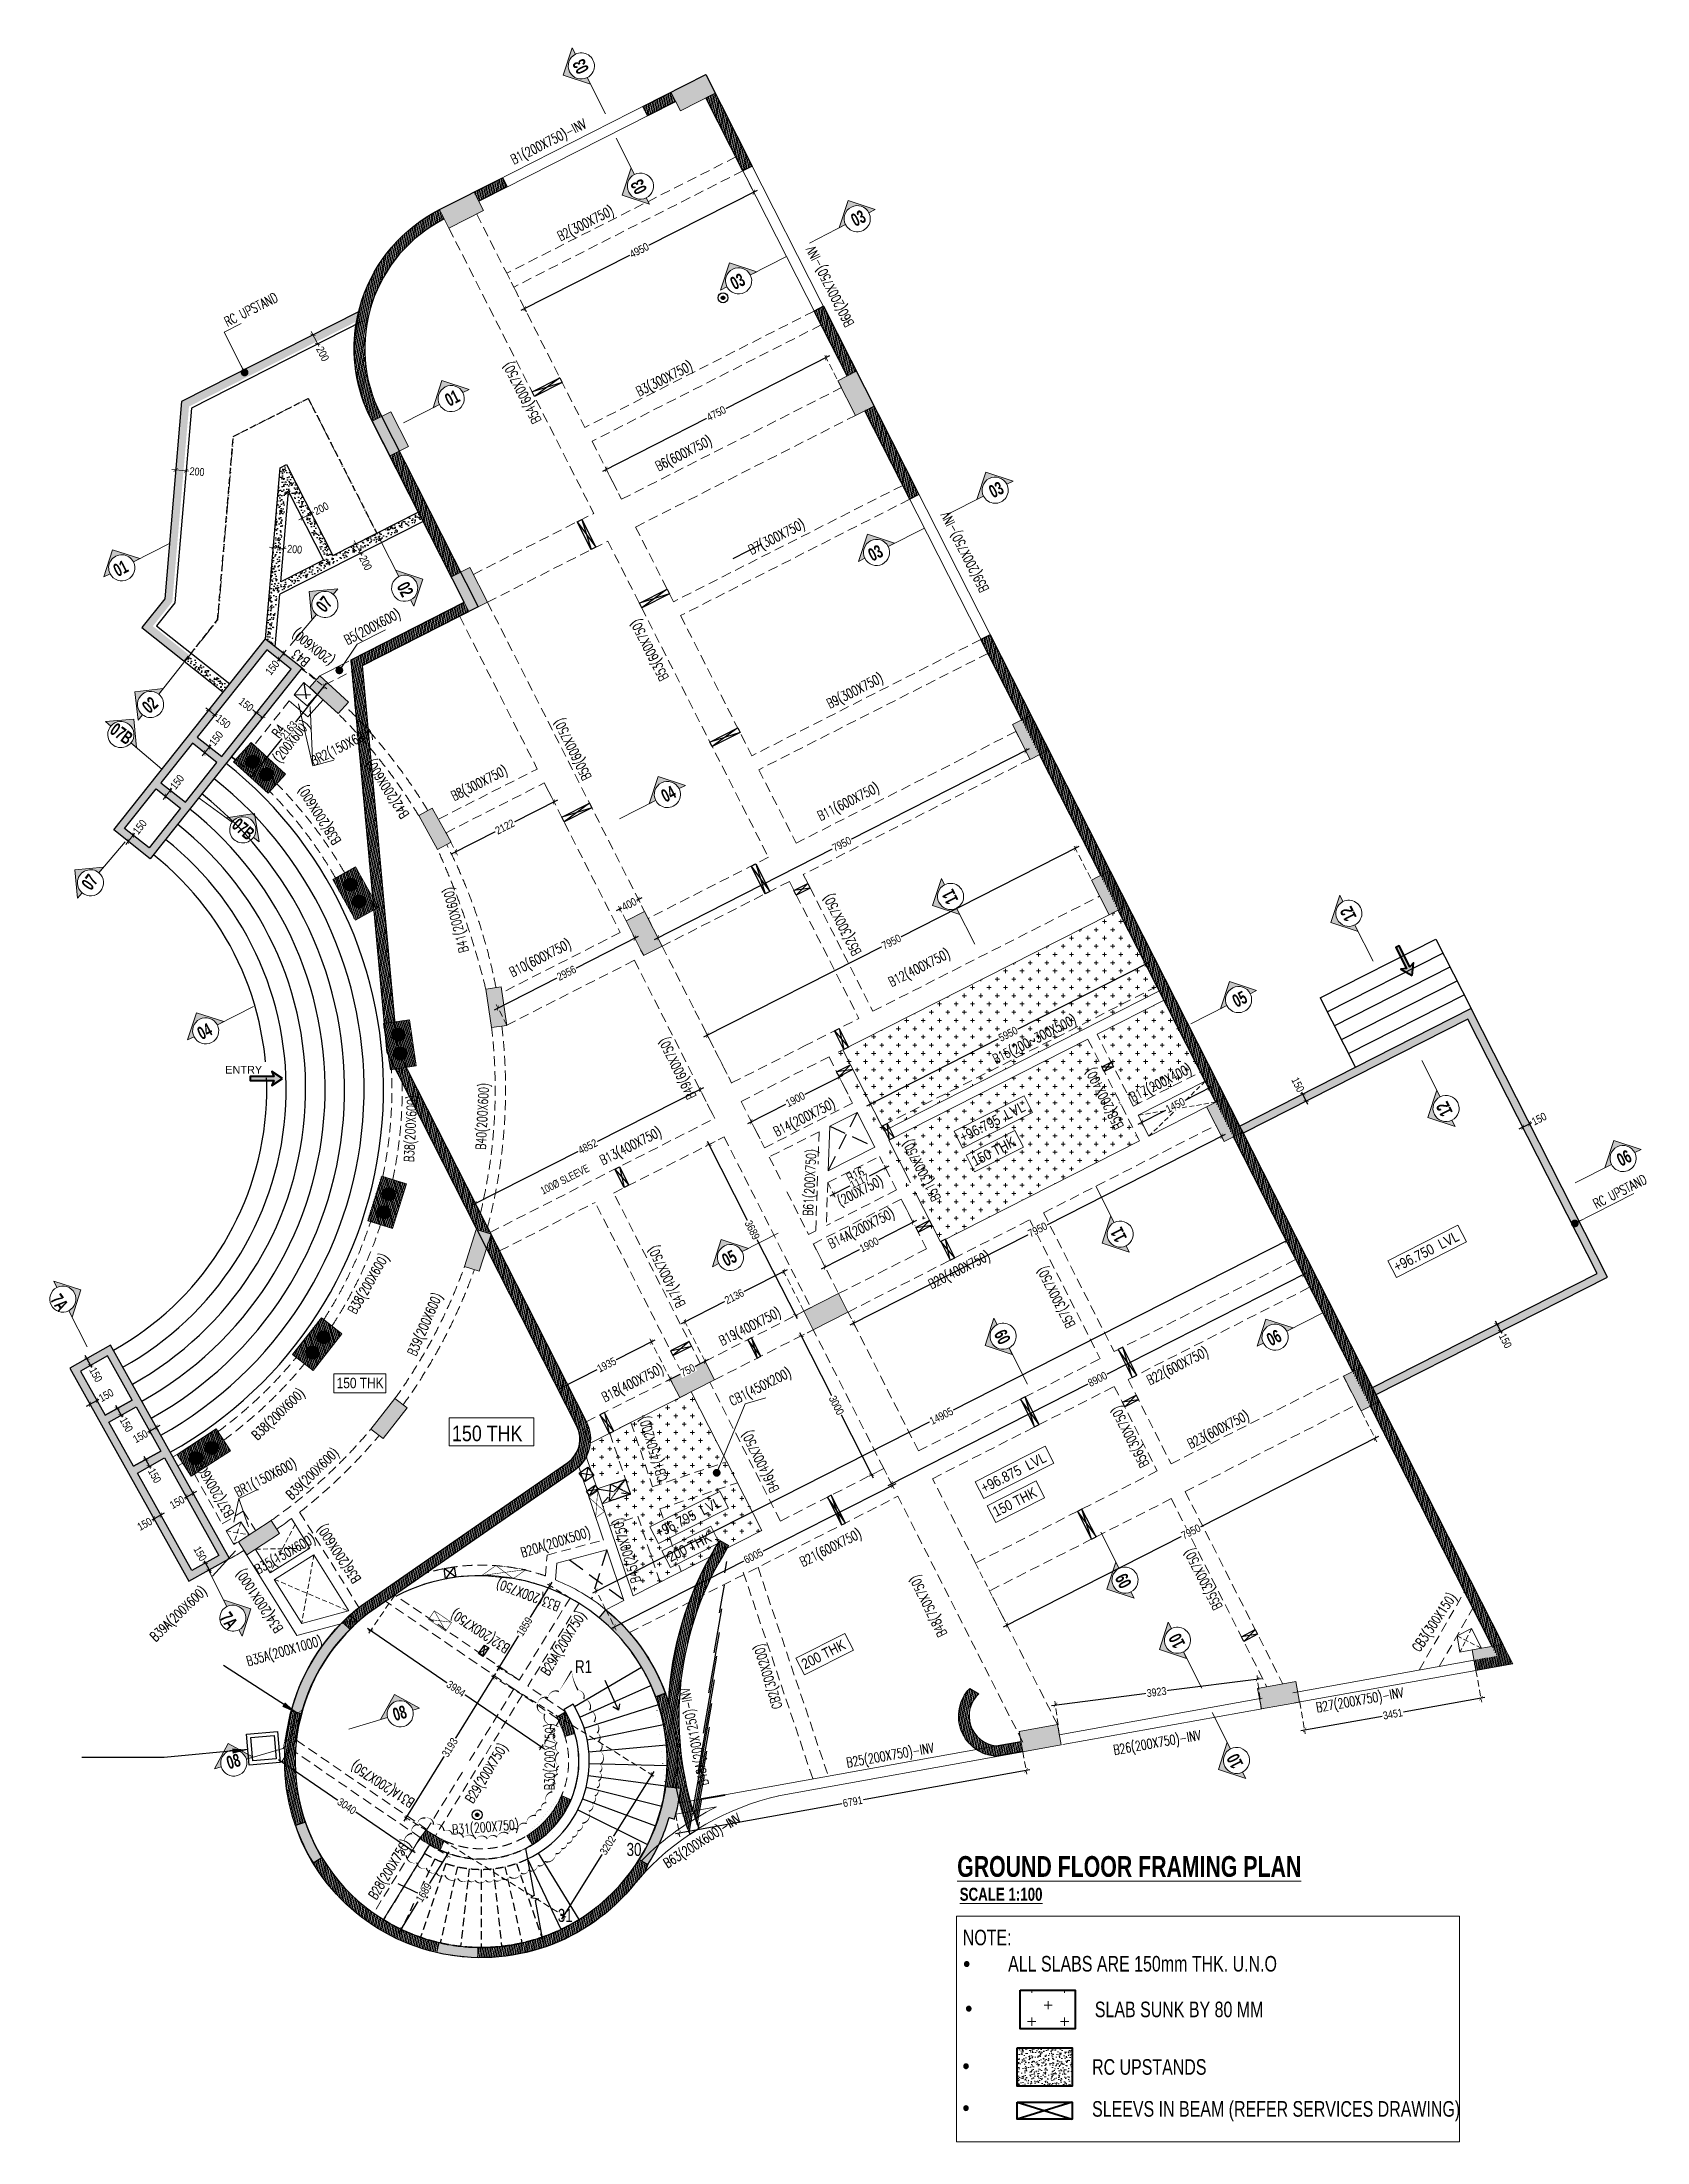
# Model space of a CAD drawing. Header units: millimetres. Extents: x 389 to 31304, y 212 to 40670.
import ezdxf

# ---------------------------------------------------------------- set-up
doc = ezdxf.new("R2010")
doc.units = ezdxf.units.MM
for name, pattern in [('ACAD_ISO14W100', [25.5, 12, -3, 0.5, -3, 0.5, -3, 0.5, -3]), ('CONTINOUS', [0]), ('DASHED', [0.75, 0.5, -0.25]), ('DASHED2', [0.375, 0.25, -0.125]), ('HIDDEN', [9.525, 6.35, -3.175]), ('Overhead', [3.96875, 2.38125, -1.5875])]:
    doc.linetypes.add(name, pattern=pattern)
doc.layers.add('Arch-Comments', color=30, linetype='Continuous', plot=False)
for name, color, linetype in [('BEAM', 7, 'Continuous'), ('Dimension', 6, 'Continuous'), ('elec', 141, 'Continuous'), ('FF-PENDENT SPRINKLER 68DEG', 222, 'Continuous'), ('FF-SLEEVE', 1, 'Continuous'), ('FIRE', 1, 'Continuous'), ('FIRE-25 DIA', 1, 'CONTINOUS'), ('Hatch', 8, 'Continuous'), ('Hidden', 8, 'HIDDEN'), ('S- Structural', 5, 'Continuous'), ('S-COLUMN NO', 6, 'Continuous'), ('Staircase', 14, 'Continuous'), ('STR-RC WALL', 4, 'Continuous'), ('Structural', 5, 'Continuous')]:
    doc.layers.add(name, color=color, linetype=linetype)
for name, color, linetype, lineweight in [('Elevation-1', 41, 'Continuous', 20), ('G-ANNO-SYMB', 111, 'Continuous', 9), ('G-ANNO-TEXT', 7, 'Continuous', 18), ('PL-CUT OUT', 1, 'Continuous', 25), ('S - SLAB TXT', 2, 'Continuous', 13), ('S-BALCONY HATCH', 55, 'Continuous', 5), ('S-BEAM-IDEN', 2, 'Continuous', 9), ('S-COL HATCH', 8, 'Continuous', 0), ('S-COLUMN', 6, 'Continuous', 9), ('slab thk box', 8, 'Continuous', 15), ('STR-BEAM', 2, 'CONTINOUS', 18), ('STR-BEAM NO.', 30, 'Continuous', 25), ('STR-CUTOUT', 1, 'Continuous', 13), ('STR-LEVEL TEXT', 110, 'Continuous', 30), ('Wall', 2, 'Continuous', 40)]:
    doc.layers.add(name, color=color, linetype=linetype, lineweight=lineweight)
doc.styles.add('Dim.s & Anno.(Misc.)', font='ARIALN.TTF')
doc.styles.add('EL', font='swisscl.ttf')
doc.styles.add('MtXpl_Symbol', font='symbol.ttf')
doc.styles.add('ROMANS', font='simplex.shx', dxfattribs={"width": 0.75})
doc.styles.add('S - GRID TXT', font='ARIALN.TTF')
doc.styles.add('SOBHA', font='swisscl.ttf')
doc.styles.add('SOBHA SMALL', font='arial.ttf')
doc.styles.add('Swis721 LtCn BT_14', font='swisscl.ttf', dxfattribs={"height": 2.5})
doc.styles.add('Swis721 LtCn BT_2', font='swisscl.ttf', dxfattribs={"height": 244.992296})
doc.styles.add('Swis721 LtCn BT_B', font='', dxfattribs={"width": 0.9, "height": 250})
doc.styles.get('Swis721 LtCn BT_B').set_extended_font_data('Swis721 LtCn BT', bold=True)
doc.dimstyles.new('A-GFC-100', dxfattribs={"dimtxt": 200, "dimasz": 100, "dimexe": 100, "dimexo": 0, "dimgap": 0, "dimtad": 0, "dimdec": 0, "dimzin": 1, "dimdsep": 46, "dimtxsty": 'Dim.s & Anno.(Misc.)', "dimblk": 'ARCHTICK', "dimcen": 0, "dimdle": 100, "dimclrd": 8, "dimclre": 8, "dimclrt": 6, "dimazin": 2, "dimtfac": 1, "dimtdec": 0, "dimtmove": 0, "dimatfit": 3, "dimfxl": 1, "dimtolj": 1, "dimlwd": -1, "dimlwe": 9, "dimarcsym": 0})
doc.dimstyles.new('A-GFC-75', dxfattribs={"dimtxt": 150, "dimasz": 75, "dimexe": 75, "dimexo": 0, "dimgap": 0, "dimtad": 0, "dimdec": 0, "dimzin": 1, "dimdsep": 46, "dimtxsty": 'Dim.s & Anno.(Misc.)', "dimblk": 'ARCHTICK', "dimcen": 0, "dimdle": 75, "dimclrd": 8, "dimclre": 8, "dimclrt": 6, "dimazin": 2, "dimtfac": 1, "dimtdec": 0, "dimtmove": 0, "dimatfit": 3, "dimfxl": 1, "dimtfill": 1, "dimtolj": 1, "dimlwd": -1, "dimlwe": 9, "dimarcsym": 0})
doc.dimstyles.new('S-75', dxfattribs={"dimscale": 75, "dimtxt": 2.5, "dimasz": 1.25, "dimexe": 1, "dimexo": 1, "dimgap": 0.5, "dimtad": 1, "dimdec": 0, "dimrnd": 0.0005, "dimzin": 0, "dimdsep": 46, "dimtxsty": 'EL', "dimblk": 'ARCHTICK', "dimcen": 0.09, "dimdle": 1.5, "dimclrd": 251, "dimclre": 251, "dimclrt": 3, "dimadec": 0, "dimazin": 0, "dimtfac": 1, "dimtdec": 0, "dimtofl": 0, "dimtmove": 0, "dimatfit": 3, "dimfxl": 2, "dimtolj": 1, "dimtzin": 0, "dimlwd": -1, "dimlwe": -1, "dimarcsym": 0})
pattern_1 = [(106.919053, (-45735.756, 123313.94), (-30.37576, -9.239896), [])]
pattern_2 = [(50, (-25068036.55, -12446087.75), (182.184669, -15.9390855), [19.05, -209.55]), (355, (-25068036.55, -12446087.75), (-35.2434214, 191.0568452), [15.24, -167.6405842]), (100.4514447, (-25068021.37, -12446089.08), (146.9412471, 175.1177519), [16.1900088, -178.0902446]), (46.1842, (-25068036.55, -12446036.95), (271.0790409, -42.042328), [28.575, -314.325]), (96.6355576, (-25068013.96, -12446040.45), (237.404134, 247.4261246), [24.2850231, -267.1356082]), (351.1841512, (-25068036.55, -12446036.95), (237.404134, 247.4261246), [22.859967, -251.459732]), (21, (-25068011.15, -12446049.65), (151.6143913, -102.2651982), [19.05, -209.55]), (326, (-25068011.15, -12446049.65), (61.8020283, 184.1879661), [15.24, -167.64]), (71.451445, (-25067998.52, -12446058.17), (213.4164193, 81.9227689), [16.1900088, -178.0899376]), (37.5, (-25068036.55, -12446087.75), (3.08860325, 84.55503887), [0, -165.608, 0, -170.18, 0, -168.275]), (7.5, (-25068036.55, -12446087.75), (66.8196625, 100.18057482), [0, -97.028, 0, -161.798, 0, -64.135]), (327.5, (-25068093.194, -12446087.75), (135.59059517, -5.728744), [0, -63.5, 0, -198.12, 0, -262.89]), (317.5, (-25068118.6, -12446087.75), (148.1291814, 25.42649103), [0, -82.55, 0, -131.572, 0, -186.69])]
pattern_3 = [(0, (-25068036.55, -12446087.75), (158.75, 158.75), [79.375, -238.125]), (90, (-25067996.86, -12446127.44), (-158.75, 158.75), [79.375, -238.125])]

msp = doc.modelspace()

# ---------------------------------------------------------------- texts
at = {"layer": 'G-ANNO-SYMB', "color": 1, "char_height": 250, "width": 333.094, "line_spacing_factor": 0.964267, "style": 'Swis721 LtCn BT_B'}
for s, insert, attachment_point, rotation in [('03', (10653.5, 40140.5), 2, 116.91905), ('03', (11771.5, 37823.8), 2, 116.91905), ('03', (16055.8, 37387.9), 2, 26.91905), ('03', (13729.9, 36169.4), 2, 26.91905), ('01', (8234.9, 33922.4), 2, 26.91905), ('03', (18711.8, 32157), 2, 26.91905), ('03', (16385.9, 30938.5), 2, 26.91905), ('01', (1847, 30641.4), 2, 26.91905), ('07', (5726, 29921.7, 0), 2, 49.90556), ('02', (7496.7, 30182.9), 2, 296.91905), ('02', (2385.7, 27991.1), 2, 41.04721), ('07B', (1994.8, 27445.2, 0), 2, 324.03074), ('04', (12398.3, 26295, 0), 2, 26.91905), ('07B', (4348.4, 25604.6, 0), 2, 319.91536), ('07', (1205.3, 24558.6, 0), 2, 54.03074), ('11', (17766.3, 24140.7), 2, 116.91905), ('12', (25438, 23814.8), 2, 116.91905), ('05', (23401.2, 22343.2), 2, 26.91905), ('04', (3464.2, 21721.1, 0), 2, 26.91905), ('12', (27289.4, 20053.6), 2, 116.91905), ('06', (30806.8, 19281.4), 2, 26.91905), ('11', (21012.4, 17632.7), 2, 116.91905), ('05', (13571.5, 17352.2), 2, 26.91905), ('7A', (623, 16315.6), 8, 304.507), ('09', (18777.5, 15666.6), 2, 116.91905), ('06', (24062.6, 15819.5), 2, 26.91905), ('09', (21106.2, 10965.6), 2, 116.91905), ('7A', (3885.8, 10187.6), 8, 304.507), ('10', (22136.1, 9809.5), 2, 116.91905), ('08', (7242.3, 8595.2), 2, 16.51444), ('08', (4040.2, 7666.5), 2, 16.51444), ('10', (23254.1, 7492.8), 2, 116.91905)]:
    msp.add_mtext(s, dxfattribs=dict(at, insert=insert, attachment_point=attachment_point, rotation=rotation))
at = {"layer": 'G-ANNO-TEXT', "color": 6}
for s, style, p in [('NOTE:', 'SOBHA', (18125, 4001.7)), ('·      ', 'MtXpl_Symbol', (18130.2, 3495.8)), ('ALL SLABS ARE 150mm THK. U.N.O', 'SOBHA', (18998.4, 3495.8)), ('·      ', 'MtXpl_Symbol', (18170.2, 2635.8)), ('SLAB SUNK BY 80 MM', 'SOBHA', (20668.4, 2615.8)), ('·      ', 'MtXpl_Symbol', (18116.9, 1527.4)), ('RC UPSTANDS', 'SOBHA', (20615.1, 1507.4)), ('·      ', 'MtXpl_Symbol', (18116.9, 719.6)), ('SLEEVS IN BEAM (REFER SERVICES DRAWING)', 'SOBHA', (20615.1, 699.6))]:
    msp.add_text(s, height=300, dxfattribs=dict(at, style=style)).set_placement(p)
at = {"layer": 'G-ANNO-TEXT', "color": 6, "insert": (18017.2, 5720), "char_height": 400, "width": 7912.633, "attachment_point": 1, "line_spacing_factor": 0.971848, "style": 'Swis721 LtCn BT_2'}
msp.add_mtext('\\pxt15;{\\fSwis721 LtCn BT|b1|i0|c0|p34;\\LGROUND FLOOR FRAMING PLAN}', dxfattribs=at)
at = {"layer": 'G-ANNO-TEXT', "color": 1, "insert": (18065.1, 5109.8), "char_height": 250, "width": 4617, "attachment_point": 1, "line_spacing_factor": 0.971848, "style": 'Swis721 LtCn BT_2'}
msp.add_mtext('{\\fSwis721 LtCn BT|b1|i0|c0|p34;\\LSCALE 1:100}', dxfattribs=at)
at = {"layer": 'S - SLAB TXT', "color": 1, "linetype": 'Continuous', "style": 'S - GRID TXT'}
for s, p in [('+96.795  LVL', (18128.4, 19464.2)), ('150 THK', (18359, 19003.3)), ('+96.750  LVL', (26485.8, 16969.9)), ('+96.875  LVL', (18535.8, 12709.9)), ('+96.795  LVL', (12268.7, 11842.3)), ('150 THK', (18766.4, 12249)), ('200 THK', (12499.3, 11381.4)), ('200 THK', (15081.9, 9313.2))]:
    msp.add_text(s, height=200, rotation=26.90833, dxfattribs=at).set_placement(p)
at = {"layer": 'S - SLAB TXT', "color": 3, "linetype": 'Continuous', "style": 'S - GRID TXT'}
for height, p in [(200, (6064.5, 14734.7)), (300, (8286.7, 13713.5))]:
    msp.add_text('150 THK', height=height, rotation=359.98928, dxfattribs=at).set_placement(p)
at = {"layer": 'S-BEAM-IDEN', "color": 3, "style": 'ROMANS', "width": 0.7}
for s, rotation, p in [('B1(200X750)-INV', 26.92, (9476.4, 38308.5, 0)), ('B2(300X750)', 26.92, (10374.1, 36829, 0)), ('B60(200X750)-INV', 116.91811, (16035.9, 35243.8, 0)), ('RC UPSTAND', 26.92, (3959.9, 35180.9, 0)), ('B54(600X750)', 116.91811, (10011.5, 33380.4, 0)), ('B3(300X750)', 26.92, (11893.4, 33836.9, 0)), ('B6(600X750)', 26.92, (12264.6, 32397.6, 0)), ('B59(200X750)-INV', 116.91811, (18633.8, 30127.1, 0)), ('B7(300X750)', 26.92, (14056.2, 30788.2, 0)), ('B5(200X600)', 27.49415, (6272.3, 29050.5, 0)), ('B53(600X750)', 116.91811, (12465, 28423.5, 0)), ('B9(300X750)', 26.92, (15561.5, 27823.5, 0)), ('B50(600X750)', 116.11351, (10978.2, 26504.2)), ('BR2(150X600)', 27.01798, (5625.9, 26723.3, 0)), ('B42(200X600)', 122.71885, (7468.7, 25789.4)), ('B8(300X750)', 26.92, (8325.9, 26044, 0)), ('B38(200X600)', 122.71885, (6158.8, 25283.2)), ('B11(600X750)', 26.92, (15385.9, 25660.8, 0)), ('B41(200X600)', 104.39689, (8611.2, 23154.6)), ('B52(300X750)', 116.91811, (16177, 23131.9, 0)), ('B10(600X750)', 26.92, (9450.4, 22649.7, 0)), ('B12(400X750)', 26.92, (16751.2, 22461.2, 0)), ('B15(200~300X500)', 26.92, (18762.4, 20978.4, 0)), ('B49(600X750)', 116.11351, (12996.3, 20357.8)), ('B58(200X400)', 116.92, (21228.6, 19781.7)), ('B17(200X400)', 26.92, (21403.5, 20245.9)), ('B38(200X600)', 87.18377, (7550.3, 19087.9)), ('B40(200X600)', 87.18377, (8931.9, 19324.1)), ('B14(200X750)', 26.92, (14539.8, 19576.7, 0)), ('B13(400X750)', 26.92, (11193.6, 19027.8, 0)), ('B51(300X750)', 116.92, (17707.7, 18397.3)), ('B61(200X750)', 86.90906, (15234.5, 18050.1, 0)), ('RC UPSTAND', 26.92, (30328.6, 18188.5, 0)), ('B14A(200X750)', 26.92, (15591.4, 17415.9)), ('B47(400X750)', 116.11351, (12790.1, 16346.7)), ('B38(200X600)', 59.99525, (6431.3, 16145.8, 0)), ('B20(400X750)', 26.92, (17523.1, 16640.2, 0)), ('B57(300X750)', 116.92, (20298.7, 15953.6, 0)), ('B39(200X600)', 66.65712, (7590.2, 15338.7)), ('B19(400X750)', 26.92, (13490.3, 15549.4, 0)), ('B22(600X750)', 26.92, (21726.6, 14790.1, 0)), ('B18(400X750)', 26.92, (11230.4, 14462.7, 0)), ('CB1(450X200)', 26.92, (13685.6, 14389.1, 0)), ('B38(200X600)', 43.97984, (4538.2, 13720.9, 0)), ('B56(300X750)', 116.92, (21721.4, 13264.6, 0)), ('B23(600X750)', 26.92, (22512.6, 13564.1, 0)), ('B46(400X750)', 116.11351, (14594.2, 12783.1)), ('B37(200X600)', 120.36211, (4095.3, 12314.6, 0)), ('BR1(150X600)', 27.01798, (4158, 12636.4, 0)), ('B39(200X600)', 43.97984, (5197.1, 12573.8)), ('B45(200X750)', 106.95759, (11927.2, 11016.6, 0)), ('B35(150X600)', 29.55612, (4553.1, 11147.3)), ('B36(200X600)', 123.5403, (6540.5, 11056.4, 0)), ('B20A(200X500)', 17.23701, (9643.4, 11471.3, 0)), ('B21(600X750)', 26.92, (15045.7, 11288.5, 0)), ('B55(300X750)', 116.92, (23131.8, 10520.5, 0)), ('B34(200X1000)', 123.5403, (5042.3, 10101, 0)), ('B33(200X750)', 159.10149, (10389.3, 10607.2)), ('B48(750X750)', 116.11351, (17827.5, 9999.1)), ('B39A(200X600)', 43.97984, (2578.5, 9840.6, 0)), ('CB3(300X150)', 56.03357, (26921.4, 9637.7, 0)), ('B32(200X750)', 146.74347, (9419.2, 9774.5, 0)), ('B29A(200X750)', 58.37553, (10142.3, 9181.6, 0)), ('B35A(200X1000)', 15.79596, (4357.1, 9378.2)), ('B48A(200X1250)-INV', 101.29484, (13232.1, 7094.9, 0)), ('B27(200X750)-INV', 9.96541, (24949.2, 8488.5)), ('B30(200X750)', 89.48058, (10256.3, 6988.8, 0)), ('B26(200X750)-INV', 9.96541, (21044.7, 7669, 0)), ('B29(200X750)', 58.37553, (8687.3, 6723.3, 0)), ('B25(200X750)-INV', 9.96541, (15902.9, 7426, 0)), ('B31A(200X750)', 146.74347, (7580.8, 6799.5, 0)), ('B63(200X600)-INV', 32.46079, (12435.5, 5482.4)), ('B31(200X750)', 4.57584, (8296.4, 6134.8)), ('B28(200X750)', 58.62088, (6824.1, 4867.6, 0))]:
    msp.add_text(s, height=187.5, rotation=rotation, dxfattribs=at).set_placement(p)
at = {"layer": 'S-BEAM-IDEN', "color": 3, "ltscale": 20, "insert": (15541.8, 18686.6, 0), "char_height": 187.5, "width": 1601.144, "attachment_point": 1, "rotation": 26.92, "style": 'ROMANS'}
msp.add_mtext('{\\W0.7;    B16\\P(200X750)}', dxfattribs=at)
at = {"layer": 'S-COLUMN NO', "color": 4, "insert": (10656.2, 9494.3), "char_height": 250, "width": 328.187, "attachment_point": 1, "line_spacing_factor": 1.035398, "style": 'Swis721 LtCn BT_14'}
msp.add_mtext('R1', dxfattribs=at)
at = {"layer": 'STR-BEAM', "color": 3, "linetype": 'HIDDEN', "ltscale": 30, "style": 'ROMANS', "width": 0.7}
for s, p in [('CB1(450X200)', (12440.5, 12974.8, 0)), ('CB2(300X200)', (14650.1, 8588, 0))]:
    msp.add_text(s, height=187.5, rotation=106.95759, dxfattribs=at).set_placement(p)
at = {"layer": 'STR-BEAM NO.', "char_height": 250, "width": 1398.561, "attachment_point": 5, "rotation": 0.00087, "style": 'EL'}
for s, insert in [('30', (11792.2, 5846.1)), ('31', (10466.4, 4575.1))]:
    msp.add_mtext(s, dxfattribs=dict(at, insert=insert))

# ---------------------------------------------------------------- blocks, each defined once
blk = doc.blocks.new('_ArchTick')
at = {"color": 0, "linetype": 'ByBlock', "const_width": 0.15}
blk.add_lwpolyline([(-0.5, -0.5), (0.5, 0.5)], dxfattribs=at)
blk = doc.blocks.new('A$Ce47450c8')
at = {"layer": 'G-ANNO-SYMB', "extrusion": (0, 0, -1)}
h = blk.add_hatch(color=9, dxfattribs=at)
edge = h.paths.add_edge_path(flags=0)
edge.add_line((-137, 252), (0, 252))
edge.add_line((0, 252), (-390, 643))
edge.add_line((-390, 643), (-781, 252))
edge.add_line((-781, 252), (-642, 252))
edge.add_arc((-389, 252), 252, 0, 180, ccw=False)
for p, q in [((390, 643), (0, 252)), ((390, 643), (781, 252)), ((137, 252), (0, 252)), ((642, 252), (781, 252))]:
    blk.add_line(p, q, dxfattribs=at)
at = {"layer": 'G-ANNO-SYMB', "color": 1, "extrusion": (0, 0, -1)}
for p, q in [((390, 643), (0, 252)), ((781, 252), (390, 643)), ((0, 252), (137, 252))]:
    blk.add_line(p, q, dxfattribs=at)
at = {"layer": 'G-ANNO-SYMB', "color": 2, "extrusion": (0, 0, -1)}
blk.add_line((642, 252), (1423, 252), dxfattribs=at)
at = {"layer": 'G-ANNO-SYMB', "color": 5, "extrusion": (0, 0, -1)}
blk.add_line((642, 252), (781, 252), dxfattribs=at)
at = {"layer": 'G-ANNO-SYMB', "extrusion": (0, 0, -1)}
blk.add_arc((-389, 252), 252, 0, 180, dxfattribs=at)
at = {"layer": 'G-ANNO-SYMB', "color": 2, "extrusion": (0, 0, -1)}
for start, end in [(0, 180), (180, 0)]:
    blk.add_arc((-389, 252), 252, start, end, dxfattribs=at)
blk = doc.blocks.new('*U9')
blk.add_hatch(color=9).paths.add_polyline_path([(-129, 112), (-230, 85), (0, 0), (-12, 244), (-70, 155), (-339, 519), (-397, 476)])
at = {"color": 0}
blk.add_lwpolyline([(0, 0), (-230, 85), (-129, 112), (-397, 476), (-339, 519), (-70, 155), (-12, 244), (0, 0)], dxfattribs=at)
blk = doc.blocks.new('*D70')
at = {"layer": 'STR-BEAM', "color": 8, "ltscale": 20, "transparency": 16777216}
for p, q in [((2890, 32434), (3164, 32410)), ((3164, 32410), (3239, 32404))]:
    blk.add_line(p, q, dxfattribs=at)
at = {"layer": 'STR-BEAM', "color": 8, "linetype": 'HIDDEN', "lineweight": 9, "ltscale": 20, "transparency": 16777216}
for p, q in [((2965, 32424), (2972, 32502)), ((3164, 32407), (3171, 32485))]:
    blk.add_line(p, q, dxfattribs=at)
at = {"layer": 'STR-BEAM', "color": 8, "linetype": 'Overhead', "ltscale": 20, "transparency": 16777216, "xscale": 75, "yscale": 75, "zscale": 75}
for p, rotation in [((2965, 32427), 175.1169944217522), ((3164, 32410), 355.1169944217522)]:
    blk.add_blockref('_ArchTick', p, dxfattribs=dict(at, rotation=rotation))
at = {"layer": 'STR-BEAM', "color": 6, "linetype": 'Overhead', "ltscale": 20, "transparency": 16777216, "insert": (3375, 32392), "char_height": 150, "attachment_point": 5, "rotation": 355.117, "style": 'Dim.s & Anno.(Misc.)', "bg_fill": 3, "box_fill_scale": 1.1, "bg_fill_color": 9, "bg_fill_true_color": 13158600, "bg_fill_transparency": 0}
blk.add_mtext('\\A1;200', dxfattribs=at)
blk = doc.blocks.new('*D71')
at = {"layer": 'STR-BEAM', "color": 8, "linetype": 'HIDDEN', "lineweight": 9, "ltscale": 20, "transparency": 16777216}
for p, q in [((5609, 35029), (5542, 34995)), ((5699, 34851), (5632, 34817))]:
    blk.add_line(p, q, dxfattribs=at)
at = {"layer": 'STR-BEAM', "color": 8, "ltscale": 20, "transparency": 16777216}
for p, q in [((5575, 35096), (5699, 34851)), ((5699, 34851), (5733, 34784))]:
    blk.add_line(p, q, dxfattribs=at)
at = {"layer": 'STR-BEAM', "color": 8, "linetype": 'Overhead', "ltscale": 20, "transparency": 16777216, "xscale": 75, "yscale": 75, "zscale": 75}
for p, rotation in [((5609, 35029), 116.9190509999213), ((5699, 34851), 296.9190509999214)]:
    blk.add_blockref('_ArchTick', p, dxfattribs=dict(at, rotation=rotation))
at = {"layer": 'STR-BEAM', "color": 6, "linetype": 'Overhead', "ltscale": 20, "transparency": 16777216, "insert": (5795, 34662), "char_height": 150, "attachment_point": 5, "rotation": 296.9191, "style": 'Dim.s & Anno.(Misc.)', "bg_fill": 3, "box_fill_scale": 1.1, "bg_fill_color": 9, "bg_fill_true_color": 13158600, "bg_fill_transparency": 0}
blk.add_mtext('\\A1;200', dxfattribs=at)
blk = doc.blocks.new('*D72')
at = {"layer": 'STR-BEAM', "color": 8, "ltscale": 20, "transparency": 16777216}
for p, q in [((4770, 30938), (5044, 30915)), ((5044, 30915), (5119, 30908))]:
    blk.add_line(p, q, dxfattribs=at)
at = {"layer": 'STR-BEAM', "color": 8, "linetype": 'HIDDEN', "lineweight": 9, "ltscale": 20, "transparency": 16777216}
for p, q in [((4845, 30932), (4851, 31006)), ((5044, 30915), (5050, 30989))]:
    blk.add_line(p, q, dxfattribs=at)
at = {"layer": 'STR-BEAM', "color": 8, "linetype": 'Overhead', "ltscale": 20, "transparency": 16777216, "xscale": 75, "yscale": 75, "zscale": 75}
for p, rotation in [((4845, 30932), 175.116994421843), ((5044, 30915), 355.1169944218431)]:
    blk.add_blockref('_ArchTick', p, dxfattribs=dict(at, rotation=rotation))
at = {"layer": 'STR-BEAM', "color": 6, "linetype": 'Overhead', "ltscale": 20, "transparency": 16777216, "insert": (5255, 30897), "char_height": 150, "attachment_point": 5, "rotation": 355.117, "style": 'Dim.s & Anno.(Misc.)', "bg_fill": 3, "box_fill_scale": 1.1, "bg_fill_color": 9, "bg_fill_true_color": 13158600, "bg_fill_transparency": 0}
blk.add_mtext('\\A1;200', dxfattribs=at)
blk = doc.blocks.new('*D73')
at = {"layer": 'STR-BEAM', "color": 8, "ltscale": 20, "transparency": 16777216}
for p, q in [((5333, 31463), (5578, 31587)), ((5578, 31587), (5645, 31621))]:
    blk.add_line(p, q, dxfattribs=at)
at = {"layer": 'STR-BEAM', "color": 8, "linetype": 'HIDDEN', "lineweight": 9, "ltscale": 20, "transparency": 16777216}
for p, q in [((5447, 31403), (5366, 31564)), ((5626, 31493), (5544, 31654))]:
    blk.add_line(p, q, dxfattribs=at)
at = {"layer": 'STR-BEAM', "color": 8, "linetype": 'Overhead', "ltscale": 20, "transparency": 16777216, "xscale": 75, "yscale": 75, "zscale": 75}
for p, rotation in [((5578, 31587), 26.91905627031771), ((5400, 31497), 206.9190562703178)]:
    blk.add_blockref('_ArchTick', p, dxfattribs=dict(at, rotation=rotation))
at = {"layer": 'STR-BEAM', "color": 6, "linetype": 'Overhead', "ltscale": 20, "transparency": 16777216, "insert": (5767, 31683), "char_height": 150, "attachment_point": 5, "rotation": 26.9191, "style": 'Dim.s & Anno.(Misc.)', "bg_fill": 3, "box_fill_scale": 1.1, "bg_fill_color": 9, "bg_fill_true_color": 13158600, "bg_fill_transparency": 0}
blk.add_mtext('\\A1;200', dxfattribs=at)
blk = doc.blocks.new('*D74')
at = {"layer": 'STR-BEAM', "color": 8, "linetype": 'HIDDEN', "lineweight": 9, "ltscale": 20, "transparency": 16777216}
for p, q in [((6435, 31002), (6368, 30968)), ((6526, 30823), (6459, 30789))]:
    blk.add_line(p, q, dxfattribs=at)
at = {"layer": 'STR-BEAM', "color": 8, "ltscale": 20, "transparency": 16777216}
for p, q in [((6401, 31069), (6526, 30823)), ((6526, 30823), (6560, 30756))]:
    blk.add_line(p, q, dxfattribs=at)
at = {"layer": 'STR-BEAM', "color": 8, "linetype": 'Overhead', "ltscale": 20, "transparency": 16777216, "xscale": 75, "yscale": 75, "zscale": 75}
for p, rotation in [((6435, 31002), 116.9190518577908), ((6526, 30823), 296.9190518577908)]:
    blk.add_blockref('_ArchTick', p, dxfattribs=dict(at, rotation=rotation))
at = {"layer": 'STR-BEAM', "color": 6, "linetype": 'Overhead', "ltscale": 20, "transparency": 16777216, "insert": (6622, 30635), "char_height": 150, "attachment_point": 5, "rotation": 296.9191, "style": 'Dim.s & Anno.(Misc.)', "bg_fill": 3, "box_fill_scale": 1.1, "bg_fill_color": 9, "bg_fill_true_color": 13158600, "bg_fill_transparency": 0}
blk.add_mtext('\\A1;200', dxfattribs=at)
blk = doc.blocks.new('*D75')
at = {"layer": 'STR-BEAM', "color": 8, "ltscale": 20, "transparency": 16777216}
for p, q in [((3542, 27844), (3719, 27704)), ((3719, 27704), (3777, 27658))]:
    blk.add_line(p, q, dxfattribs=at)
at = {"layer": 'STR-BEAM', "color": 8, "linetype": 'HIDDEN', "lineweight": 9, "ltscale": 20, "transparency": 16777216}
for p, q in [((3601, 27798), (3648, 27856)), ((3719, 27704), (3765, 27763))]:
    blk.add_line(p, q, dxfattribs=at)
at = {"layer": 'STR-BEAM', "color": 8, "linetype": 'Overhead', "ltscale": 20, "transparency": 16777216, "xscale": 75, "yscale": 75, "zscale": 75}
for p, rotation in [((3601, 27798), 141.5162341481968), ((3719, 27704), 321.5162341481968)]:
    blk.add_blockref('_ArchTick', p, dxfattribs=dict(at, rotation=rotation))
at = {"layer": 'STR-BEAM', "color": 6, "linetype": 'Overhead', "ltscale": 20, "transparency": 16777216, "insert": (3879, 27577), "char_height": 150, "attachment_point": 5, "rotation": 321.5162, "style": 'Dim.s & Anno.(Misc.)', "bg_fill": 3, "box_fill_scale": 1.1, "bg_fill_color": 9, "bg_fill_true_color": 13158600, "bg_fill_transparency": 0}
blk.add_mtext('\\A1;150', dxfattribs=at)
blk = doc.blocks.new('*D76')
at = {"layer": 'STR-BEAM', "color": 8, "linetype": 'HIDDEN', "lineweight": 9, "ltscale": 20, "transparency": 16777216}
for p, q in [((4953, 28775), (4895, 28822)), ((5047, 28893), (4988, 28939))]:
    blk.add_line(p, q, dxfattribs=at)
at = {"layer": 'STR-BEAM', "color": 8, "ltscale": 20, "transparency": 16777216}
for p, q in [((4953, 28775), (4907, 28717)), ((5093, 28951), (4953, 28775))]:
    blk.add_line(p, q, dxfattribs=at)
at = {"layer": 'STR-BEAM', "color": 8, "linetype": 'Overhead', "ltscale": 20, "transparency": 16777216, "xscale": 75, "yscale": 75, "zscale": 75}
for p, rotation in [((4953, 28775), 231.5147052963165), ((5047, 28893), 51.51470529631645)]:
    blk.add_blockref('_ArchTick', p, dxfattribs=dict(at, rotation=rotation))
at = {"layer": 'STR-BEAM', "color": 6, "linetype": 'Overhead', "ltscale": 20, "transparency": 16777216, "insert": (4826, 28615), "char_height": 150, "attachment_point": 5, "rotation": 51.5147, "style": 'Dim.s & Anno.(Misc.)', "bg_fill": 3, "box_fill_scale": 1.1, "bg_fill_color": 9, "bg_fill_true_color": 13158600, "bg_fill_transparency": 0}
blk.add_mtext('\\A1;150', dxfattribs=at)
blk = doc.blocks.new('*D77')
at = {"layer": 'STR-BEAM', "color": 8, "ltscale": 20, "transparency": 16777216}
for p, q in [((4519, 27747), (4422, 27824)), ((4637, 27654), (4461, 27794))]:
    blk.add_line(p, q, dxfattribs=at)
at = {"layer": 'STR-BEAM', "color": 8, "linetype": 'HIDDEN', "lineweight": 9, "ltscale": 20, "transparency": 16777216}
for p, q in [((4519, 27747), (4566, 27806)), ((4637, 27654), (4683, 27713))]:
    blk.add_line(p, q, dxfattribs=at)
at = {"layer": 'STR-BEAM', "color": 8, "linetype": 'Overhead', "ltscale": 20, "transparency": 16777216, "xscale": 75, "yscale": 75, "zscale": 75}
for p, rotation in [((4519, 27747), 141.5160709900957), ((4637, 27654), 321.5160709900958)]:
    blk.add_blockref('_ArchTick', p, dxfattribs=dict(at, rotation=rotation))
at = {"layer": 'STR-BEAM', "color": 6, "linetype": 'Overhead', "ltscale": 20, "transparency": 16777216, "insert": (4321, 27905), "char_height": 150, "attachment_point": 5, "rotation": 321.5161, "style": 'Dim.s & Anno.(Misc.)', "bg_fill": 3, "box_fill_scale": 1.1, "bg_fill_color": 9, "bg_fill_true_color": 13158600, "bg_fill_transparency": 0}
blk.add_mtext('\\A1;150', dxfattribs=at)
blk = doc.blocks.new('*D78')
at = {"layer": 'STR-BEAM', "color": 8, "linetype": 'HIDDEN', "lineweight": 9, "ltscale": 20, "transparency": 16777216}
for p, q in [((3615, 27092), (3557, 27139)), ((3522, 26975), (3463, 27022))]:
    blk.add_line(p, q, dxfattribs=at)
at = {"layer": 'STR-BEAM', "color": 8, "ltscale": 20, "transparency": 16777216}
for p, q in [((3615, 27092), (3662, 27151)), ((3475, 26916), (3615, 27092))]:
    blk.add_line(p, q, dxfattribs=at)
at = {"layer": 'STR-BEAM', "color": 8, "linetype": 'Overhead', "ltscale": 20, "transparency": 16777216, "xscale": 75, "yscale": 75, "zscale": 75}
for p, rotation in [((3615, 27092), 51.51619807992963), ((3522, 26975), 231.5161980799296)]:
    blk.add_blockref('_ArchTick', p, dxfattribs=dict(at, rotation=rotation))
at = {"layer": 'STR-BEAM', "color": 6, "linetype": 'Overhead', "ltscale": 20, "transparency": 16777216, "insert": (3743, 27253), "char_height": 150, "attachment_point": 5, "rotation": 51.5162, "style": 'Dim.s & Anno.(Misc.)', "bg_fill": 3, "box_fill_scale": 1.1, "bg_fill_color": 9, "bg_fill_true_color": 13158600, "bg_fill_transparency": 0}
blk.add_mtext('\\A1;150', dxfattribs=at)
blk = doc.blocks.new('*D79')
at = {"layer": 'STR-BEAM', "color": 8, "ltscale": 20, "transparency": 16777216}
for p, q in [((2864, 26253), (2910, 26311)), ((2724, 26077), (2864, 26253))]:
    blk.add_line(p, q, dxfattribs=at)
at = {"layer": 'STR-BEAM', "color": 8, "linetype": 'HIDDEN', "lineweight": 9, "ltscale": 20, "transparency": 16777216}
for p, q in [((2770, 26135), (2829, 26089)), ((2864, 26253), (2922, 26206))]:
    blk.add_line(p, q, dxfattribs=at)
at = {"layer": 'STR-BEAM', "color": 8, "linetype": 'Overhead', "ltscale": 20, "transparency": 16777216, "xscale": 75, "yscale": 75, "zscale": 75}
for p, rotation in [((2864, 26253), 51.51619807881577), ((2770, 26135), 231.5161980788158)]:
    blk.add_blockref('_ArchTick', p, dxfattribs=dict(at, rotation=rotation))
at = {"layer": 'STR-BEAM', "color": 6, "linetype": 'Overhead', "ltscale": 20, "transparency": 16777216, "insert": (2991, 26413), "char_height": 150, "attachment_point": 5, "rotation": 51.5162, "style": 'Dim.s & Anno.(Misc.)', "bg_fill": 3, "box_fill_scale": 1.1, "bg_fill_color": 9, "bg_fill_true_color": 13158600, "bg_fill_transparency": 0}
blk.add_mtext('\\A1;150', dxfattribs=at)
blk = doc.blocks.new('*D80')
at = {"layer": 'STR-BEAM', "color": 8, "linetype": 'HIDDEN', "lineweight": 9, "ltscale": 20, "transparency": 16777216}
for p, q in [((2122, 25214), (1992, 25316)), ((2215, 25331), (2086, 25434))]:
    blk.add_line(p, q, dxfattribs=at)
at = {"layer": 'STR-BEAM', "color": 8, "ltscale": 20, "transparency": 16777216}
for p, q in [((2005, 25211), (2145, 25387)), ((2145, 25387), (2191, 25446))]:
    blk.add_line(p, q, dxfattribs=at)
at = {"layer": 'STR-BEAM', "color": 8, "linetype": 'Overhead', "ltscale": 20, "transparency": 16777216, "xscale": 75, "yscale": 75, "zscale": 75}
for p, rotation in [((2051, 25270), 231.5147047845258), ((2145, 25387), 51.51470478452582)]:
    blk.add_blockref('_ArchTick', p, dxfattribs=dict(at, rotation=rotation))
at = {"layer": 'STR-BEAM', "color": 6, "linetype": 'Overhead', "ltscale": 20, "transparency": 16777216, "insert": (2272, 25548), "char_height": 150, "attachment_point": 5, "rotation": 51.5147, "style": 'Dim.s & Anno.(Misc.)', "bg_fill": 3, "box_fill_scale": 1.1, "bg_fill_color": 9, "bg_fill_true_color": 13158600, "bg_fill_transparency": 0}
blk.add_mtext('\\A1;150', dxfattribs=at)
blk = doc.blocks.new('*D113')
at = {"layer": 'Dimension', "color": 8, "ltscale": 20, "transparency": 16777216}
for p, q in [((1803, 14410), (1913, 14213)), ((1913, 14213), (1950, 14148))]:
    blk.add_line(p, q, dxfattribs=at)
at = {"layer": 'Dimension', "color": 8, "linetype": 'HIDDEN', "lineweight": 9, "ltscale": 20, "transparency": 16777216}
for p, q in [((1840, 14344), (1905, 14381)), ((1913, 14213), (1979, 14250))]:
    blk.add_line(p, q, dxfattribs=at)
at = {"layer": 'Dimension', "color": 8, "ltscale": 20, "transparency": 16777216, "xscale": 75, "yscale": 75, "zscale": 75}
for p, rotation in [((1840, 14344), 119.1529117339064), ((1913, 14213), 299.1529117339064)]:
    blk.add_blockref('_ArchTick', p, dxfattribs=dict(at, rotation=rotation))
at = {"layer": 'Dimension', "color": 6, "ltscale": 20, "transparency": 16777216, "insert": (2013, 14034), "char_height": 150, "attachment_point": 5, "rotation": 299.1529, "style": 'Dim.s & Anno.(Misc.)', "bg_fill": 3, "box_fill_scale": 1.1, "bg_fill_color": 9, "bg_fill_true_color": 13158600, "bg_fill_transparency": 0}
blk.add_mtext('\\A1;150', dxfattribs=at)
blk = doc.blocks.new('*D114')
at = {"layer": 'Dimension', "color": 8, "linetype": 'HIDDEN', "lineweight": 9, "ltscale": 20, "transparency": 16777216}
for p, q in [((2414, 13376), (2319, 13323)), ((2487, 13245), (2392, 13192))]:
    blk.add_line(p, q, dxfattribs=at)
at = {"layer": 'Dimension', "color": 8, "ltscale": 20, "transparency": 16777216}
for p, q in [((2348, 13425), (2458, 13229)), ((2458, 13229), (2494, 13163))]:
    blk.add_line(p, q, dxfattribs=at)
at = {"layer": 'Dimension', "color": 8, "ltscale": 20, "transparency": 16777216, "xscale": 75, "yscale": 75, "zscale": 75}
for p, rotation in [((2385, 13360), 119.1529118311303), ((2458, 13229), 299.1529118311303)]:
    blk.add_blockref('_ArchTick', p, dxfattribs=dict(at, rotation=rotation))
at = {"layer": 'Dimension', "color": 6, "ltscale": 20, "transparency": 16777216, "insert": (2558, 13050), "char_height": 150, "attachment_point": 5, "rotation": 299.1529, "style": 'Dim.s & Anno.(Misc.)', "bg_fill": 3, "box_fill_scale": 1.1, "bg_fill_color": 9, "bg_fill_true_color": 13158600, "bg_fill_transparency": 0}
blk.add_mtext('\\A1;150', dxfattribs=at)
blk = doc.blocks.new('*D115')
at = {"layer": 'Dimension', "color": 8, "ltscale": 20, "transparency": 16777216}
for p, q in [((3535, 11368), (3498, 11433)), ((3644, 11171), (3535, 11368))]:
    blk.add_line(p, q, dxfattribs=at)
at = {"layer": 'Dimension', "color": 8, "linetype": 'HIDDEN', "lineweight": 9, "ltscale": 20, "transparency": 16777216}
for p, q in [((3505, 11351), (3600, 11404)), ((3578, 11220), (3673, 11273))]:
    blk.add_line(p, q, dxfattribs=at)
at = {"layer": 'Dimension', "color": 8, "ltscale": 20, "transparency": 16777216, "xscale": 75, "yscale": 75, "zscale": 75}
for p, rotation in [((3535, 11368), 119.1544050310055), ((3608, 11237), 299.1544050310054)]:
    blk.add_blockref('_ArchTick', p, dxfattribs=dict(at, rotation=rotation))
at = {"layer": 'Dimension', "color": 6, "ltscale": 20, "transparency": 16777216, "insert": (3435, 11547), "char_height": 150, "attachment_point": 5, "rotation": 299.1544, "style": 'Dim.s & Anno.(Misc.)', "bg_fill": 3, "box_fill_scale": 1.1, "bg_fill_color": 9, "bg_fill_true_color": 13158600, "bg_fill_transparency": 0}
blk.add_mtext('\\A1;150', dxfattribs=at)
blk = doc.blocks.new('*D116')
at = {"layer": 'Dimension', "color": 8, "ltscale": 20, "transparency": 16777216}
for p, q in [((2546, 12217), (2480, 12181)), ((2742, 12327), (2546, 12217))]:
    blk.add_line(p, q, dxfattribs=at)
at = {"layer": 'Dimension', "color": 8, "linetype": 'HIDDEN', "lineweight": 9, "ltscale": 20, "transparency": 16777216}
for p, q in [((2558, 12194), (2509, 12283)), ((2689, 12267), (2640, 12356))]:
    blk.add_line(p, q, dxfattribs=at)
at = {"layer": 'Dimension', "color": 8, "ltscale": 20, "transparency": 16777216, "xscale": 75, "yscale": 75, "zscale": 75}
for p, rotation in [((2546, 12217), 209.1530387908465), ((2677, 12290), 29.15303879084655)]:
    blk.add_blockref('_ArchTick', p, dxfattribs=dict(at, rotation=rotation))
at = {"layer": 'Dimension', "color": 6, "ltscale": 20, "transparency": 16777216, "insert": (2367, 12117), "char_height": 150, "attachment_point": 5, "rotation": 29.153, "style": 'Dim.s & Anno.(Misc.)', "bg_fill": 3, "box_fill_scale": 1.1, "bg_fill_color": 9, "bg_fill_true_color": 13158600, "bg_fill_transparency": 0}
blk.add_mtext('\\A1;150', dxfattribs=at)
blk = doc.blocks.new('*D117')
at = {"layer": 'Dimension', "color": 8, "ltscale": 20, "transparency": 16777216}
for p, q in [((3170, 12637), (3105, 12600)), ((3367, 12746), (3170, 12637))]:
    blk.add_line(p, q, dxfattribs=at)
at = {"layer": 'Dimension', "color": 8, "linetype": 'HIDDEN', "lineweight": 9, "ltscale": 20, "transparency": 16777216}
for p, q in [((3201, 12583), (3134, 12702)), ((3332, 12656), (3265, 12775))]:
    blk.add_line(p, q, dxfattribs=at)
at = {"layer": 'Dimension', "color": 8, "ltscale": 20, "transparency": 16777216, "xscale": 75, "yscale": 75, "zscale": 75}
for p, rotation in [((3170, 12637), 209.1528756647643), ((3301, 12710), 29.15287566476431)]:
    blk.add_blockref('_ArchTick', p, dxfattribs=dict(at, rotation=rotation))
at = {"layer": 'Dimension', "color": 6, "ltscale": 20, "transparency": 16777216, "insert": (2991, 12537), "char_height": 150, "attachment_point": 5, "rotation": 29.1529, "style": 'Dim.s & Anno.(Misc.)', "bg_fill": 3, "box_fill_scale": 1.1, "bg_fill_color": 9, "bg_fill_true_color": 13158600, "bg_fill_transparency": 0}
blk.add_mtext('\\A1;150', dxfattribs=at)
blk = doc.blocks.new('*D118')
at = {"layer": 'Dimension', "color": 8, "ltscale": 20, "transparency": 16777216}
for p, q in [((2463, 13906), (2397, 13869)), ((2659, 14015), (2463, 13906))]:
    blk.add_line(p, q, dxfattribs=at)
at = {"layer": 'Dimension', "color": 8, "linetype": 'HIDDEN', "lineweight": 9, "ltscale": 20, "transparency": 16777216}
for p, q in [((2462, 13906), (2499, 13840)), ((2593, 13979), (2630, 13913))]:
    blk.add_line(p, q, dxfattribs=at)
at = {"layer": 'Dimension', "color": 8, "ltscale": 20, "transparency": 16777216, "xscale": 75, "yscale": 75, "zscale": 75}
for p, rotation in [((2463, 13906), 209.1514263743432), ((2594, 13979), 29.15142637434312)]:
    blk.add_blockref('_ArchTick', p, dxfattribs=dict(at, rotation=rotation))
at = {"layer": 'Dimension', "color": 6, "ltscale": 20, "transparency": 16777216, "insert": (2284, 13806), "char_height": 150, "attachment_point": 5, "rotation": 29.1514, "style": 'Dim.s & Anno.(Misc.)', "bg_fill": 3, "box_fill_scale": 1.1, "bg_fill_color": 9, "bg_fill_true_color": 13158600, "bg_fill_transparency": 0}
blk.add_mtext('\\A1;150', dxfattribs=at)
blk = doc.blocks.new('*D119')
at = {"layer": 'Dimension', "color": 8, "ltscale": 20, "transparency": 16777216}
for p, q in [((1248, 14389), (1445, 14499)), ((1445, 14499), (1510, 14535))]:
    blk.add_line(p, q, dxfattribs=at)
at = {"layer": 'Dimension', "color": 8, "linetype": 'HIDDEN', "lineweight": 9, "ltscale": 20, "transparency": 16777216}
for p, q in [((1314, 14425), (1350, 14360)), ((1445, 14499), (1481, 14433))]:
    blk.add_line(p, q, dxfattribs=at)
at = {"layer": 'Dimension', "color": 8, "ltscale": 20, "transparency": 16777216, "xscale": 75, "yscale": 75, "zscale": 75}
for p, rotation in [((1314, 14425), 209.1546298158986), ((1445, 14499), 29.15462981589858)]:
    blk.add_blockref('_ArchTick', p, dxfattribs=dict(at, rotation=rotation))
at = {"layer": 'Dimension', "color": 6, "ltscale": 20, "transparency": 16777216, "insert": (1624, 14598), "char_height": 150, "attachment_point": 5, "rotation": 29.1546, "style": 'Dim.s & Anno.(Misc.)', "bg_fill": 3, "box_fill_scale": 1.1, "bg_fill_color": 9, "bg_fill_true_color": 13158600, "bg_fill_transparency": 0}
blk.add_mtext('\\A1;150', dxfattribs=at)
blk = doc.blocks.new('*D120')
at = {"layer": 'Dimension', "color": 8, "linetype": 'HIDDEN', "lineweight": 9, "ltscale": 20, "transparency": 16777216}
for p, q in [((1281, 15321), (1187, 15268)), ((1354, 15190), (1260, 15137))]:
    blk.add_line(p, q, dxfattribs=at)
at = {"layer": 'Dimension', "color": 8, "ltscale": 20, "transparency": 16777216}
for p, q in [((1216, 15370), (1326, 15174)), ((1326, 15174), (1363, 15108))]:
    blk.add_line(p, q, dxfattribs=at)
at = {"layer": 'Dimension', "color": 8, "ltscale": 20, "transparency": 16777216, "xscale": 75, "yscale": 75, "zscale": 75}
for p, rotation in [((1253, 15305), 119.1544050297627), ((1326, 15174), 299.1544050297627)]:
    blk.add_blockref('_ArchTick', p, dxfattribs=dict(at, rotation=rotation))
at = {"layer": 'Dimension', "color": 6, "ltscale": 20, "transparency": 16777216, "insert": (1426, 14995), "char_height": 150, "attachment_point": 5, "rotation": 299.1544, "style": 'Dim.s & Anno.(Misc.)', "bg_fill": 3, "box_fill_scale": 1.1, "bg_fill_color": 9, "bg_fill_true_color": 13158600, "bg_fill_transparency": 0}
blk.add_mtext('\\A1;150', dxfattribs=at)
blk = doc.blocks.new('*D121')
at = {"layer": 'S- Structural', "color": 8, "ltscale": 20, "transparency": 16777216}
for p, q in [((28843, 19729), (29043, 19830)), ((29043, 19830), (29110, 19864))]:
    blk.add_line(p, q, dxfattribs=at)
at = {"layer": 'S- Structural', "color": 8, "linetype": 'HIDDEN', "lineweight": 9, "ltscale": 20, "transparency": 16777216}
for p, q in [((29097, 19394), (28875, 19829)), ((29230, 19462), (29009, 19897))]:
    blk.add_line(p, q, dxfattribs=at)
at = {"layer": 'S- Structural', "color": 8, "ltscale": 20, "transparency": 16777216, "xscale": 75, "yscale": 75, "zscale": 75}
for p, rotation in [((29043, 19830), 26.9190531703669), ((28909, 19762), 206.9190531703669)]:
    blk.add_blockref('_ArchTick', p, dxfattribs=dict(at, rotation=rotation))
at = {"layer": 'S- Structural', "color": 6, "ltscale": 20, "transparency": 16777216, "insert": (29226, 19923), "char_height": 150, "attachment_point": 5, "rotation": 26.9191, "style": 'Dim.s & Anno.(Misc.)', "bg_fill": 3, "box_fill_scale": 1.1, "bg_fill_color": 9, "bg_fill_true_color": 13158600, "bg_fill_transparency": 0}
blk.add_mtext('\\A1;150', dxfattribs=at)
blk = doc.blocks.new('*D95')
at = {"layer": 'S- Structural', "color": 8, "linetype": 'HIDDEN', "lineweight": 9, "ltscale": 20, "transparency": 16777216}
for p, q in [((28475, 15994), (28349, 15930)), ((28543, 15860), (28417, 15796))]:
    blk.add_line(p, q, dxfattribs=at)
at = {"layer": 'S- Structural', "color": 8, "ltscale": 20, "transparency": 16777216}
for p, q in [((28382, 16031), (28484, 15830)), ((28484, 15830), (28518, 15763))]:
    blk.add_line(p, q, dxfattribs=at)
at = {"layer": 'S- Structural', "color": 8, "ltscale": 20, "transparency": 16777216, "xscale": 75, "yscale": 75, "zscale": 75}
for p, rotation in [((28416, 15964), 116.9190529759472), ((28484, 15830), 296.9190529759472)]:
    blk.add_blockref('_ArchTick', p, dxfattribs=dict(at, rotation=rotation))
at = {"layer": 'S- Structural', "color": 6, "ltscale": 20, "transparency": 16777216, "insert": (28577, 15648), "char_height": 150, "attachment_point": 5, "rotation": 296.9191, "style": 'Dim.s & Anno.(Misc.)', "bg_fill": 3, "box_fill_scale": 1.1, "bg_fill_color": 9, "bg_fill_true_color": 13158600, "bg_fill_transparency": 0}
blk.add_mtext('\\A1;150', dxfattribs=at)
blk = doc.blocks.new('*D96')
at = {"layer": 'S- Structural', "color": 8, "linetype": 'HIDDEN', "lineweight": 9, "ltscale": 20, "transparency": 16777216}
for p, q in [((24753, 20440), (24606, 20366)), ((24821, 20307), (24673, 20232))]:
    blk.add_line(p, q, dxfattribs=at)
at = {"layer": 'S- Structural', "color": 8, "ltscale": 20, "transparency": 16777216}
for p, q in [((24672, 20400), (24638, 20467)), ((24774, 20199), (24672, 20400))]:
    blk.add_line(p, q, dxfattribs=at)
at = {"layer": 'S- Structural', "color": 8, "ltscale": 20, "transparency": 16777216, "xscale": 75, "yscale": 75, "zscale": 75}
for p, rotation in [((24672, 20400), 116.9190529759472), ((24740, 20266), 296.9190529759472)]:
    blk.add_blockref('_ArchTick', p, dxfattribs=dict(at, rotation=rotation))
at = {"layer": 'S- Structural', "color": 6, "ltscale": 20, "transparency": 16777216, "insert": (24580, 20582), "char_height": 150, "attachment_point": 5, "rotation": 296.9191, "style": 'Dim.s & Anno.(Misc.)', "bg_fill": 3, "box_fill_scale": 1.1, "bg_fill_color": 9, "bg_fill_true_color": 13158600, "bg_fill_transparency": 0}
blk.add_mtext('\\A1;150', dxfattribs=at)
blk = doc.blocks.new('FF-PENDENT SPK')
at = {"layer": 'FF-PENDENT SPRINKLER 68DEG'}
h = blk.add_hatch(color=256, dxfattribs=at)
edge = h.paths.add_edge_path()
edge.add_ellipse((0, 0), major_axis=(8.2, 43), ratio=1, start_angle=-0.3117, end_angle=179.6883)
edge.add_ellipse((0, 0), major_axis=(8.2, 43), ratio=1, start_angle=179.6883, end_angle=359.6883)
for major_axis, start_param, end_param in [((0, 125), 0.0021804787564905, 6.285365785936076), ((8.4, 42.9), -0.0027735686916386, 6.280411738487947)]:
    blk.add_ellipse((0, 0), major_axis=major_axis, ratio=1, start_param=start_param, end_param=end_param, dxfattribs=at)
blk = doc.blocks.new('New_sprinkler pipes')
at = {"layer": 'FIRE'}
for p, q in [((5275, 1690), (5224, 1412)), ((5389, 1525), (5111, 1575)), ((5472, 1258), (5252, 1227)), ((5416, 1340), (5307, 1145)), ((2734, -432), (2506, -266)), ((2704, -234), (2536, -461)), ((692, -1155), (697, -1437)), ((836, -1294), (555, -1300))]:
    blk.add_line(p, q, dxfattribs=at)
for points in [[(5275, 1690), (5389, 1525), (5224, 1411), (5111, 1576)], [(5416, 1340), (5473, 1258), (5308, 1144), (5252, 1226)], [(2704, -234), (2734, -432), (2536, -463), (2506, -265)], [(692, -1155), (837, -1294), (698, -1438), (554, -1300)]]:
    blk.add_lwpolyline(points, close=True, dxfattribs=at)
at = {"layer": 'FIRE-25 DIA'}
blk.add_lwpolyline([(8078, 19197), (8626, 19475)], dxfattribs=at)
at = {"layer": 'PL-CUT OUT', "color": 1}
for p, q in [((4738, 22674), (4248, 22314)), ((4783, 22585), (4203, 22403)), ((5071, 19902), (5432, 19412)), ((5160, 19947), (5343, 19367)), ((6849, 18517), (6269, 18334)), ((6804, 18606), (6314, 18245)), ((8208, 15842), (7628, 15659)), ((8163, 15931), (7673, 15570)), ((5354, 14390), (4774, 14209)), ((5309, 14480), (4819, 14120)), ((8422, 13270), (8783, 12780)), ((8511, 13315), (8694, 12735)), ((9560, 12845), (9247, 12800)), ((9515, 12935), (9292, 12711)), ((10115, 10140), (10207, 9738)), ((10026, 10094), (10296, 9783)), ((10068, 9305), (10336, 9439)), ((10381, 9350), (10068, 9305)), ((10336, 9439), (10114, 9216)), ((10382, 9350), (10114, 9216)), ((15177, 9403), (15402, 9403)), ((15223, 9313), (15356, 9492)), ((10114, 9216), (10068, 9305)), ((11175, 8042), (10951, 8265)), ((11086, 7997), (11040, 8310)), ((5797, 7431), (6067, 7119)), ((5886, 7476), (5978, 7074)), ((11859, 6439), (11592, 6304)), ((11592, 6304), (11905, 6350)), ((11592, 6304), (11637, 6215)), ((11859, 6440), (11637, 6215)), ((11637, 6215), (11905, 6350)), ((11859, 6439), (11905, 6350)), ((12258, 5677), (12167, 6078)), ((12347, 5722), (12077, 6033)), ((7228, 4110), (6916, 3841)), ((8610, 3824), (8357, 4144)), ((8429, 4181), (8538, 3788)), ((6871, 3930), (7273, 4021)), ((15851, 3463), (15490, 3953)), ((15762, 3418), (15579, 3998)), ((13971, 2508), (13610, 2998)), ((13882, 2463), (13699, 3043)), ((15883, 2988), (15572, 2939)), ((15838, 3077), (15617, 2850)), ((5777, 2385), (5507, 2696)), ((5597, 2742), (5688, 2340)), ((10236, 612), (9892, 1111)), ((9964, 1147), (10164, 576)), ((14705, 835), (15066, 346)), ((14977, 300), (14794, 881)), ((18178, -1531), (17868, -1582)), ((18133, -1444), (17914, -1673)), ((3368, -1793), (3172, -1903)), ((3285, -1738), (3255, -1959))]:
    blk.add_line(p, q, dxfattribs=at)
for points in [[(4738, 22674), (4783, 22585), (4248, 22314), (4203, 22403)], [(5071, 19902), (5160, 19947), (5432, 19412), (5343, 19367)], [(6804, 18606), (6849, 18517), (6314, 18245), (6269, 18334)], [(8163, 15931), (8208, 15842), (7673, 15570), (7628, 15659)], [(5309, 14480), (5354, 14390), (4819, 14120), (4774, 14209)], [(8422, 13270), (8511, 13315), (8783, 12780), (8694, 12735)], [(9515, 12935), (9560, 12845), (9292, 12711), (9247, 12800)], [(10026, 10094), (10115, 10140), (10296, 9783), (10207, 9738)], [(15223, 9313), (15177, 9403), (15356, 9492), (15402, 9403)], [(11175, 8042), (11086, 7997), (10951, 8265), (11040, 8310)], [(5797, 7431), (5886, 7476), (6067, 7119), (5978, 7074)], [(12258, 5677), (12347, 5722), (12167, 6078), (12077, 6033)], [(6871, 3930), (6916, 3841), (7273, 4021), (7228, 4110)], [(8610, 3824), (8429, 4181), (8357, 4144), (8538, 3788)], [(15762, 3418), (15851, 3463), (15579, 3998), (15490, 3953)], [(13882, 2463), (13971, 2508), (13699, 3044), (13610, 2998)], [(15838, 3077), (15883, 2988), (15617, 2850), (15572, 2939)], [(5597, 2742), (5508, 2697), (5688, 2340), (5777, 2385)], [(10236, 612), (9964, 1147), (9892, 1111), (10165, 576)], [(14977, 300), (15066, 346), (14794, 881), (14705, 835)], [(18132, -1442), (18178, -1531), (17914, -1673), (17868, -1582)], [(3285, -1738), (3367, -1794), (3255, -1959), (3172, -1903)]]:
    blk.add_lwpolyline(points, close=True, dxfattribs=at)
at = {"layer": 'FF-PENDENT SPRINKLER 68DEG', "xscale": 0.762, "yscale": 0.762, "zscale": 0.762}
blk.add_blockref('FF-PENDENT SPK', (7880, 24217), dxfattribs=at)
at = {"layer": 'FF-PENDENT SPRINKLER 68DEG', "xscale": 0.762, "yscale": 0.762, "zscale": 0.762, "rotation": 89.39261031844389}
blk.add_blockref('FF-PENDENT SPK', (3144, -5010), dxfattribs=at)
at = {"layer": 'PL-CUT OUT', "color": 1, "style": 'SOBHA'}
blk.add_text('100%%C SLEEVE', height=150, rotation=26.919, dxfattribs=at).set_placement((4413, 6936))
blk = doc.blocks.new('*D68')
at = {"layer": 'S- Structural', "color": 8, "linetype": 'HIDDEN', "lineweight": 9, "ltscale": 20, "transparency": 16777216}
for p, q in [((15245, 15861), (14945, 15709)), ((16603, 13186), (16304, 13034))]:
    blk.add_line(p, q, dxfattribs=at)
at = {"layer": 'S- Structural', "color": 8, "ltscale": 20, "transparency": 16777216}
for p, q in [((14978, 15810), (15608, 14569)), ((16404, 13001), (15774, 14242))]:
    blk.add_line(p, q, dxfattribs=at)
at = {"layer": 'S- Structural', "color": 8, "ltscale": 20, "transparency": 16777216, "xscale": 75, "yscale": 75, "zscale": 75}
for p, rotation in [((15012, 15743), 116.9200360842244), ((16370, 13068), 296.9200360842244)]:
    blk.add_blockref('_ArchTick', p, dxfattribs=dict(at, rotation=rotation))
at = {"layer": 'S- Structural', "color": 6, "ltscale": 20, "transparency": 16777216, "insert": (15691, 14405), "char_height": 150, "attachment_point": 5, "rotation": 296.92, "style": 'Dim.s & Anno.(Misc.)', "bg_fill": 3, "box_fill_scale": 1.1, "bg_fill_color": 9, "bg_fill_true_color": 13158600, "bg_fill_transparency": 0}
blk.add_mtext('\\A1;3000', dxfattribs=at)
blk = doc.blocks.new('*D69')
at = {"layer": 'S- Structural', "color": 8, "linetype": 'HIDDEN', "lineweight": 9, "ltscale": 20, "transparency": 16777216}
for p, q in [((13527, 19575), (13168, 19393)), ((15198, 16286), (14838, 16103))]:
    blk.add_line(p, q, dxfattribs=at)
at = {"layer": 'S- Structural', "color": 8, "ltscale": 20, "transparency": 16777216}
for p, q in [((13201, 19494), (13987, 17946)), ((14939, 16070), (14153, 17618))]:
    blk.add_line(p, q, dxfattribs=at)
at = {"layer": 'S- Structural', "color": 8, "ltscale": 20, "transparency": 16777216, "xscale": 75, "yscale": 75, "zscale": 75}
for p, rotation in [((13235, 19427), 116.9190531347281), ((14905, 16137), 296.9190531347281)]:
    blk.add_blockref('_ArchTick', p, dxfattribs=dict(at, rotation=rotation))
at = {"layer": 'S- Structural', "color": 6, "ltscale": 20, "transparency": 16777216, "insert": (14070, 17782), "char_height": 150, "attachment_point": 5, "rotation": 296.9191, "style": 'Dim.s & Anno.(Misc.)', "bg_fill": 3, "box_fill_scale": 1.1, "bg_fill_color": 9, "bg_fill_true_color": 13158600, "bg_fill_transparency": 0}
blk.add_mtext('\\A1;3689', dxfattribs=at)
blk = doc.blocks.new('*D97')
at = {"layer": 'S- Structural', "color": 8, "linetype": 'HIDDEN', "lineweight": 9, "ltscale": 20, "transparency": 16777216}
for p, q in [((13754, 38457), (14133, 37710)), ((9340, 36215), (9719, 35469))]:
    blk.add_line(p, q, dxfattribs=at)
at = {"layer": 'S- Structural', "color": 8, "ltscale": 20, "transparency": 16777216}
for p, q in [((14166, 37811), (12058, 36741)), ((9618, 35502), (11726, 36573))]:
    blk.add_line(p, q, dxfattribs=at)
at = {"layer": 'S- Structural', "color": 8, "ltscale": 20, "transparency": 16777216, "xscale": 75, "yscale": 75, "zscale": 75}
for p, rotation in [((14099, 37777), 26.91905313491272), ((9685, 35536), 206.9190531349127)]:
    blk.add_blockref('_ArchTick', p, dxfattribs=dict(at, rotation=rotation))
at = {"layer": 'S- Structural', "color": 6, "ltscale": 20, "transparency": 16777216, "insert": (11892, 36657), "char_height": 150, "attachment_point": 5, "rotation": 26.9191, "style": 'Dim.s & Anno.(Misc.)', "bg_fill": 3, "box_fill_scale": 1.1, "bg_fill_color": 9, "bg_fill_true_color": 13158600, "bg_fill_transparency": 0}
blk.add_mtext('\\A1;4950', dxfattribs=at)
blk = doc.blocks.new('*D98')
at = {"layer": 'S- Structural', "color": 8, "linetype": 'HIDDEN', "lineweight": 9, "ltscale": 20, "transparency": 16777216}
for p, q in [((5390, 28596), (5874, 28209)), ((4041, 26904), (4525, 26518))]:
    blk.add_line(p, q, dxfattribs=at)
at = {"layer": 'S- Structural', "color": 8, "ltscale": 20, "transparency": 16777216}
for p, q in [((5862, 28315), (5256, 27555)), ((4419, 26506), (5025, 27266))]:
    blk.add_line(p, q, dxfattribs=at)
at = {"layer": 'S- Structural', "color": 8, "ltscale": 20, "transparency": 16777216, "xscale": 75, "yscale": 75, "zscale": 75}
for p, rotation in [((5815, 28256), 51.42609718205526), ((4466, 26565), 231.4260971820553)]:
    blk.add_blockref('_ArchTick', p, dxfattribs=dict(at, rotation=rotation))
at = {"layer": 'S- Structural', "color": 6, "ltscale": 20, "transparency": 16777216, "insert": (5141, 27410), "char_height": 150, "attachment_point": 5, "rotation": 51.4261, "style": 'Dim.s & Anno.(Misc.)', "bg_fill": 3, "box_fill_scale": 1.1, "bg_fill_color": 9, "bg_fill_true_color": 13158600, "bg_fill_transparency": 0}
blk.add_mtext('\\A1;2163', dxfattribs=at)
blk = doc.blocks.new('*D99')
at = {"layer": 'S- Structural', "color": 8, "ltscale": 20, "transparency": 16777216}
for p, q in [((15560, 34623), (13541, 33598)), ((11191, 32405), (13210, 33430))]:
    blk.add_line(p, q, dxfattribs=at)
at = {"layer": 'S- Structural', "color": 8, "linetype": 'HIDDEN', "lineweight": 9, "ltscale": 20, "transparency": 16777216}
for p, q in [((15787, 34011), (15459, 34656)), ((11551, 31861), (11224, 32505))]:
    blk.add_line(p, q, dxfattribs=at)
at = {"layer": 'S- Structural', "color": 8, "ltscale": 20, "transparency": 16777216, "xscale": 75, "yscale": 75, "zscale": 75}
for p, rotation in [((15493, 34589), 26.91905313527859), ((11258, 32438), 206.9190531352786)]:
    blk.add_blockref('_ArchTick', p, dxfattribs=dict(at, rotation=rotation))
at = {"layer": 'S- Structural', "color": 6, "ltscale": 20, "transparency": 16777216, "insert": (13376, 33514), "char_height": 150, "attachment_point": 5, "rotation": 26.9191, "style": 'Dim.s & Anno.(Misc.)', "bg_fill": 3, "box_fill_scale": 1.1, "bg_fill_color": 9, "bg_fill_true_color": 13158600, "bg_fill_transparency": 0}
blk.add_mtext('\\A1;4750', dxfattribs=at)
blk = doc.blocks.new('*D100')
at = {"layer": 'S- Structural', "color": 8, "linetype": 'HIDDEN', "lineweight": 9, "ltscale": 20, "transparency": 16777216}
for p, q in [((10064, 26396), (10284, 25964)), ((8172, 25436), (8392, 25004))]:
    blk.add_line(p, q, dxfattribs=at)
at = {"layer": 'S- Structural', "color": 8, "ltscale": 20, "transparency": 16777216}
for p, q in [((10316, 26065), (9468, 25634)), ((8291, 25037), (9140, 25468))]:
    blk.add_line(p, q, dxfattribs=at)
at = {"layer": 'S- Structural', "color": 8, "ltscale": 20, "transparency": 16777216, "xscale": 75, "yscale": 75, "zscale": 75}
for p, rotation in [((10250, 26031), 26.91905313486589), ((8358, 25071), 206.9190531348659)]:
    blk.add_blockref('_ArchTick', p, dxfattribs=dict(at, rotation=rotation))
at = {"layer": 'S- Structural', "color": 6, "ltscale": 20, "transparency": 16777216, "insert": (9304, 25551), "char_height": 150, "attachment_point": 5, "rotation": 26.9191, "style": 'Dim.s & Anno.(Misc.)', "bg_fill": 3, "box_fill_scale": 1.1, "bg_fill_color": 9, "bg_fill_true_color": 13158600, "bg_fill_transparency": 0}
blk.add_mtext('\\A1;2122', dxfattribs=at)
blk = doc.blocks.new('*D101')
at = {"layer": 'S- Structural', "color": 8, "linetype": 'HIDDEN', "lineweight": 9, "ltscale": 20, "transparency": 16777216}
for p, q in [((11978, 23069), (11772, 23471)), ((9345, 21725), (9139, 22127))]:
    blk.add_line(p, q, dxfattribs=at)
at = {"layer": 'S- Structural', "color": 8, "ltscale": 20, "transparency": 16777216}
for p, q in [((11873, 23439), (10654, 22817)), ((9107, 22026), (10326, 22649))]:
    blk.add_line(p, q, dxfattribs=at)
at = {"layer": 'S- Structural', "color": 8, "ltscale": 20, "transparency": 16777216, "xscale": 75, "yscale": 75, "zscale": 75}
for p, rotation in [((11807, 23405), 27.04044743610236), ((9173, 22061), 207.0404474361023)]:
    blk.add_blockref('_ArchTick', p, dxfattribs=dict(at, rotation=rotation))
at = {"layer": 'S- Structural', "color": 6, "ltscale": 20, "transparency": 16777216, "insert": (10490, 22733), "char_height": 150, "attachment_point": 5, "rotation": 27.0404, "style": 'Dim.s & Anno.(Misc.)', "bg_fill": 3, "box_fill_scale": 1.1, "bg_fill_color": 9, "bg_fill_true_color": 13158600, "bg_fill_transparency": 0}
blk.add_mtext('\\A1;2956', dxfattribs=at)
blk = doc.blocks.new('*D102')
at = {"layer": 'S- Structural', "color": 8, "linetype": 'HIDDEN', "lineweight": 9, "ltscale": 20, "transparency": 16777216}
for p, q in [((19149, 27388), (19371, 26952)), ((12063, 23785), (12284, 23349))]:
    blk.add_line(p, q, dxfattribs=at)
at = {"layer": 'S- Structural', "color": 8, "ltscale": 20, "transparency": 16777216}
for p, q in [((19404, 27053), (15957, 25300)), ((12184, 23382), (15631, 25135))]:
    blk.add_line(p, q, dxfattribs=at)
at = {"layer": 'S- Structural', "color": 8, "ltscale": 20, "transparency": 16777216, "xscale": 75, "yscale": 75, "zscale": 75}
for p, rotation in [((19337, 27019), 26.94714754259889), ((12250, 23416), 206.9471475425989)]:
    blk.add_blockref('_ArchTick', p, dxfattribs=dict(at, rotation=rotation))
at = {"layer": 'S- Structural', "color": 6, "ltscale": 20, "transparency": 16777216, "insert": (15794, 25217), "char_height": 150, "attachment_point": 5, "rotation": 26.9471, "style": 'Dim.s & Anno.(Misc.)', "bg_fill": 3, "box_fill_scale": 1.1, "bg_fill_color": 9, "bg_fill_true_color": 13158600, "bg_fill_transparency": 0}
blk.add_mtext('\\A1;7950', dxfattribs=at)
blk = doc.blocks.new('*D103')
at = {"layer": 'S- Structural', "color": 8, "ltscale": 20, "transparency": 16777216}
for p, q in [((11454, 23936), (11576, 23998)), ((11944, 24185), (11822, 24123))]:
    blk.add_line(p, q, dxfattribs=at)
at = {"layer": 'S- Structural', "color": 8, "linetype": 'HIDDEN', "lineweight": 9, "ltscale": 20, "transparency": 16777216}
for p, q in [((11638, 23738), (11487, 24037)), ((11995, 23919), (11843, 24218))]:
    blk.add_line(p, q, dxfattribs=at)
at = {"layer": 'S- Structural', "color": 8, "ltscale": 20, "transparency": 16777216, "xscale": 75, "yscale": 75, "zscale": 75}
for p, rotation in [((11521, 23970), 206.9190540048117), ((11877, 24151), 26.91905400481167)]:
    blk.add_blockref('_ArchTick', p, dxfattribs=dict(at, rotation=rotation))
at = {"layer": 'S- Structural', "color": 6, "ltscale": 20, "transparency": 16777216, "insert": (11699, 24060), "char_height": 150, "attachment_point": 5, "rotation": 26.9191, "style": 'Dim.s & Anno.(Misc.)', "bg_fill": 3, "box_fill_scale": 1.1, "bg_fill_color": 9, "bg_fill_true_color": 13158600, "bg_fill_transparency": 0}
blk.add_mtext('\\A1;400', dxfattribs=at)
blk = doc.blocks.new('*D104')
at = {"layer": 'S- Structural', "color": 8, "ltscale": 20, "transparency": 16777216}
for p, q in [((20361, 25168), (16913, 23417)), ((13139, 21501), (16587, 23251))]:
    blk.add_line(p, q, dxfattribs=at)
at = {"layer": 'S- Structural', "color": 8, "linetype": 'HIDDEN', "lineweight": 9, "ltscale": 20, "transparency": 16777216}
for p, q in [((20761, 24214), (20260, 25201)), ((13673, 20614), (13172, 21602))]:
    blk.add_line(p, q, dxfattribs=at)
at = {"layer": 'S- Structural', "color": 8, "ltscale": 20, "transparency": 16777216, "xscale": 75, "yscale": 75, "zscale": 75}
for p, rotation in [((20294, 25134), 26.91905313522144), ((13206, 21535), 206.9190531352214)]:
    blk.add_blockref('_ArchTick', p, dxfattribs=dict(at, rotation=rotation))
at = {"layer": 'S- Structural', "color": 6, "ltscale": 20, "transparency": 16777216, "insert": (16750, 23334), "char_height": 150, "attachment_point": 5, "rotation": 26.9191, "style": 'Dim.s & Anno.(Misc.)', "bg_fill": 3, "box_fill_scale": 1.1, "bg_fill_color": 9, "bg_fill_true_color": 13158600, "bg_fill_transparency": 0}
blk.add_mtext('\\A1;7950', dxfattribs=at)
blk = doc.blocks.new('*D105')
at = {"layer": 'S- Structural', "color": 8, "ltscale": 20, "transparency": 16777216}
for p, q in [((13131, 20523), (11066, 19475)), ((8671, 18258), (10735, 19307))]:
    blk.add_line(p, q, dxfattribs=at)
at = {"layer": 'S- Structural', "color": 8, "linetype": 'HIDDEN', "lineweight": 9, "ltscale": 20, "transparency": 16777216}
for p, q in [((13346, 19932), (13030, 20556)), ((9021, 17736), (8704, 18359))]:
    blk.add_line(p, q, dxfattribs=at)
at = {"layer": 'S- Structural', "color": 8, "ltscale": 20, "transparency": 16777216, "xscale": 75, "yscale": 75, "zscale": 75}
for p, rotation in [((13064, 20489), 26.91905313516323), ((8738, 18292), 206.9190531351632)]:
    blk.add_blockref('_ArchTick', p, dxfattribs=dict(at, rotation=rotation))
at = {"layer": 'S- Structural', "color": 6, "ltscale": 20, "transparency": 16777216, "insert": (10901, 19391), "char_height": 150, "attachment_point": 5, "rotation": 26.9191, "style": 'Dim.s & Anno.(Misc.)', "bg_fill": 3, "box_fill_scale": 1.1, "bg_fill_color": 9, "bg_fill_true_color": 13158600, "bg_fill_transparency": 0}
blk.add_mtext('\\A1;4852', dxfattribs=at)
blk = doc.blocks.new('*D106')
at = {"layer": 'S- Structural', "color": 8, "ltscale": 20, "transparency": 16777216}
for p, q in [((15813, 20762), (15057, 20379)), ((13985, 19834), (14740, 20218))]:
    blk.add_line(p, q, dxfattribs=at)
at = {"layer": 'S- Structural', "color": 8, "linetype": 'HIDDEN', "lineweight": 9, "ltscale": 20, "transparency": 16777216}
for p, q in [((16000, 20227), (15712, 20795)), ((14306, 19367), (14018, 19935))]:
    blk.add_line(p, q, dxfattribs=at)
at = {"layer": 'S- Structural', "color": 8, "ltscale": 20, "transparency": 16777216, "xscale": 75, "yscale": 75, "zscale": 75}
for p, rotation in [((15746, 20728), 26.91762472347431), ((14052, 19868), 206.9176247234743)]:
    blk.add_blockref('_ArchTick', p, dxfattribs=dict(at, rotation=rotation))
at = {"layer": 'S- Structural', "color": 6, "ltscale": 20, "transparency": 16777216, "insert": (14899, 20298), "char_height": 150, "attachment_point": 5, "rotation": 26.9176, "style": 'Dim.s & Anno.(Misc.)', "bg_fill": 3, "box_fill_scale": 1.1, "bg_fill_color": 9, "bg_fill_true_color": 13158600, "bg_fill_transparency": 0}
blk.add_mtext('\\A1;1900', dxfattribs=at)
blk = doc.blocks.new('*D107')
at = {"layer": 'S- Structural', "color": 8, "linetype": 'HIDDEN', "lineweight": 9, "ltscale": 20, "transparency": 16777216}
for p, q in [((16940, 18376), (17201, 17862)), ((15246, 17516), (15507, 17002))]:
    blk.add_line(p, q, dxfattribs=at)
at = {"layer": 'S- Structural', "color": 8, "ltscale": 20, "transparency": 16777216}
for p, q in [((17234, 17963), (16479, 17579)), ((15406, 17034), (16162, 17418))]:
    blk.add_line(p, q, dxfattribs=at)
at = {"layer": 'S- Structural', "color": 8, "ltscale": 20, "transparency": 16777216, "xscale": 75, "yscale": 75, "zscale": 75}
for p, rotation in [((17167, 17929), 26.91905313496532), ((15473, 17068), 206.9190531349653)]:
    blk.add_blockref('_ArchTick', p, dxfattribs=dict(at, rotation=rotation))
at = {"layer": 'S- Structural', "color": 6, "ltscale": 20, "transparency": 16777216, "insert": (16320, 17499), "char_height": 150, "attachment_point": 5, "rotation": 26.9191, "style": 'Dim.s & Anno.(Misc.)', "bg_fill": 3, "box_fill_scale": 1.1, "bg_fill_color": 9, "bg_fill_true_color": 13158600, "bg_fill_transparency": 0}
blk.add_mtext('\\A1;1900', dxfattribs=at)
blk = doc.blocks.new('*D108')
at = {"layer": 'S- Structural', "color": 8, "ltscale": 20, "transparency": 16777216}
for p, q in [((21717, 22938), (19161, 21641)), ((16278, 20177), (18834, 21475))]:
    blk.add_line(p, q, dxfattribs=at)
at = {"layer": 'S- Structural', "color": 8, "linetype": 'HIDDEN', "lineweight": 9, "ltscale": 20, "transparency": 16777216}
for p, q in [((21913, 22387), (21616, 22971)), ((16608, 19693), (16311, 20278))]:
    blk.add_line(p, q, dxfattribs=at)
at = {"layer": 'S- Structural', "color": 8, "ltscale": 20, "transparency": 16777216, "xscale": 75, "yscale": 75, "zscale": 75}
for p, rotation in [((21650, 22904), 26.91905313516148), ((16345, 20211), 206.9190531351615)]:
    blk.add_blockref('_ArchTick', p, dxfattribs=dict(at, rotation=rotation))
at = {"layer": 'S- Structural', "color": 6, "ltscale": 20, "transparency": 16777216, "insert": (18998, 21558), "char_height": 150, "attachment_point": 5, "rotation": 26.9191, "style": 'Dim.s & Anno.(Misc.)', "bg_fill": 3, "box_fill_scale": 1.1, "bg_fill_color": 9, "bg_fill_true_color": 13158600, "bg_fill_transparency": 0}
blk.add_mtext('\\A1;5950', dxfattribs=at)
blk = doc.blocks.new('*D109')
at = {"layer": 'S- Structural', "color": 8, "linetype": 'HIDDEN', "lineweight": 9, "ltscale": 20, "transparency": 16777216}
for p, q in [((16521, 19201), (16668, 18913)), ((15525, 18695), (15671, 18407))]:
    blk.add_line(p, q, dxfattribs=at)
at = {"layer": 'S- Structural', "color": 8, "ltscale": 20, "transparency": 16777216}
for p, q in [((15571, 18440), (15977, 18646)), ((16701, 19014), (16294, 18807))]:
    blk.add_line(p, q, dxfattribs=at)
at = {"layer": 'S- Structural', "color": 8, "ltscale": 20, "transparency": 16777216, "xscale": 75, "yscale": 75, "zscale": 75}
for p, rotation in [((16634, 18980), 26.91905313478043), ((15637, 18474), 206.9190531347804)]:
    blk.add_blockref('_ArchTick', p, dxfattribs=dict(at, rotation=rotation))
at = {"layer": 'S- Structural', "color": 6, "ltscale": 20, "transparency": 16777216, "insert": (16136, 18727), "char_height": 150, "attachment_point": 5, "rotation": 26.9191, "style": 'Dim.s & Anno.(Misc.)', "bg_fill": 3, "box_fill_scale": 1.1, "bg_fill_color": 9, "bg_fill_true_color": 13158600, "bg_fill_transparency": 0}
blk.add_mtext('\\A1;1117', dxfattribs=at)
blk = doc.blocks.new('*D110')
at = {"layer": 'S- Structural', "color": 8, "linetype": 'HIDDEN', "lineweight": 9, "ltscale": 20, "transparency": 16777216}
for p, q in [((22796, 20648), (22898, 20447)), ((21503, 19992), (21605, 19790))]:
    blk.add_line(p, q, dxfattribs=at)
at = {"layer": 'S- Structural', "color": 8, "ltscale": 20, "transparency": 16777216}
for p, q in [((22931, 20548), (22376, 20266)), ((21505, 19823), (22059, 20105))]:
    blk.add_line(p, q, dxfattribs=at)
at = {"layer": 'S- Structural', "color": 8, "ltscale": 20, "transparency": 16777216, "xscale": 75, "yscale": 75, "zscale": 75}
for p, rotation in [((22864, 20514), 26.91905313445168), ((21572, 19857), 206.9190531344517)]:
    blk.add_blockref('_ArchTick', p, dxfattribs=dict(at, rotation=rotation))
at = {"layer": 'S- Structural', "color": 6, "ltscale": 20, "transparency": 16777216, "insert": (22218, 20185), "char_height": 150, "attachment_point": 5, "rotation": 26.9191, "style": 'Dim.s & Anno.(Misc.)', "bg_fill": 3, "box_fill_scale": 1.1, "bg_fill_color": 9, "bg_fill_true_color": 13158600, "bg_fill_transparency": 0}
blk.add_mtext('\\A1;1450', dxfattribs=at)
blk = doc.blocks.new('*D111')
at = {"layer": 'S- Structural', "color": 8, "ltscale": 20, "transparency": 16777216}
for p, q in [((12194, 15659), (11424, 15267)), ((10336, 14714), (11106, 15106))]:
    blk.add_line(p, q, dxfattribs=at)
at = {"layer": 'S- Structural', "color": 8, "linetype": 'HIDDEN', "lineweight": 9, "ltscale": 20, "transparency": 16777216}
for p, q in [((12672, 14555), (12094, 15692)), ((10948, 13677), (10369, 14815))]:
    blk.add_line(p, q, dxfattribs=at)
at = {"layer": 'S- Structural', "color": 8, "ltscale": 20, "transparency": 16777216, "xscale": 75, "yscale": 75, "zscale": 75}
for p, rotation in [((12128, 15625), 26.96339288841874), ((10403, 14748), 206.9633928884187)]:
    blk.add_blockref('_ArchTick', p, dxfattribs=dict(at, rotation=rotation))
at = {"layer": 'S- Structural', "color": 6, "ltscale": 20, "transparency": 16777216, "insert": (11265, 15186), "char_height": 150, "attachment_point": 5, "rotation": 26.9634, "style": 'Dim.s & Anno.(Misc.)', "bg_fill": 3, "box_fill_scale": 1.1, "bg_fill_color": 9, "bg_fill_true_color": 13158600, "bg_fill_transparency": 0}
blk.add_mtext('\\A1;1935', dxfattribs=at)
blk = doc.blocks.new('*D112')
at = {"layer": 'S- Structural', "color": 8, "ltscale": 20, "transparency": 16777216}
for p, q in [((14742, 17018), (13888, 16584)), ((12704, 15983), (13558, 16416))]:
    blk.add_line(p, q, dxfattribs=at)
at = {"layer": 'S- Structural', "color": 8, "linetype": 'HIDDEN', "lineweight": 9, "ltscale": 20, "transparency": 16777216}
for p, q in [((15064, 16218), (14641, 17050)), ((13160, 15251), (12737, 16083))]:
    blk.add_line(p, q, dxfattribs=at)
at = {"layer": 'S- Structural', "color": 8, "ltscale": 20, "transparency": 16777216, "xscale": 75, "yscale": 75, "zscale": 75}
for p, rotation in [((14675, 16984), 26.92003592111874), ((12771, 16017), 206.9200359211188)]:
    blk.add_blockref('_ArchTick', p, dxfattribs=dict(at, rotation=rotation))
at = {"layer": 'S- Structural', "color": 6, "ltscale": 20, "transparency": 16777216, "insert": (13723, 16500), "char_height": 150, "attachment_point": 5, "rotation": 26.92, "style": 'Dim.s & Anno.(Misc.)', "bg_fill": 3, "box_fill_scale": 1.1, "bg_fill_color": 9, "bg_fill_true_color": 13158600, "bg_fill_transparency": 0}
blk.add_mtext('\\A1;2136', dxfattribs=at)
blk = doc.blocks.new('*D81')
at = {"layer": 'S- Structural', "color": 8, "ltscale": 20, "transparency": 16777216}
for p, q in [((23177, 19622), (19729, 17871)), ((15955, 15955), (19403, 17705))]:
    blk.add_line(p, q, dxfattribs=at)
at = {"layer": 'S- Structural', "color": 8, "linetype": 'HIDDEN', "lineweight": 9, "ltscale": 20, "transparency": 16777216}
for p, q in [((23002, 19800), (23144, 19521)), ((15914, 16201), (16056, 15922))]:
    blk.add_line(p, q, dxfattribs=at)
at = {"layer": 'S- Structural', "color": 8, "ltscale": 20, "transparency": 16777216, "xscale": 75, "yscale": 75, "zscale": 75}
for p, rotation in [((23110, 19588), 26.91905313510191), ((16022, 15989), 206.9190531351019)]:
    blk.add_blockref('_ArchTick', p, dxfattribs=dict(at, rotation=rotation))
at = {"layer": 'S- Structural', "color": 6, "ltscale": 20, "transparency": 16777216, "insert": (19566, 17788), "char_height": 150, "attachment_point": 5, "rotation": 26.9191, "style": 'Dim.s & Anno.(Misc.)', "bg_fill": 3, "box_fill_scale": 1.1, "bg_fill_color": 9, "bg_fill_true_color": 13158600, "bg_fill_transparency": 0}
blk.add_mtext('\\A1;7950', dxfattribs=at)
blk = doc.blocks.new('*D82')
at = {"layer": 'S- Structural', "color": 8, "ltscale": 20, "transparency": 16777216}
for p, q in [((12425, 14876), (12705, 15019)), ((13227, 15285), (12946, 15142))]:
    blk.add_line(p, q, dxfattribs=at)
at = {"layer": 'S- Structural', "color": 8, "linetype": 'HIDDEN', "lineweight": 9, "ltscale": 20, "transparency": 16777216}
for p, q in [((13160, 15251), (13194, 15184)), ((12492, 14910), (12526, 14843))]:
    blk.add_line(p, q, dxfattribs=at)
at = {"layer": 'S- Structural', "color": 8, "ltscale": 20, "transparency": 16777216, "xscale": 75, "yscale": 75, "zscale": 75}
for p, rotation in [((13160, 15251), 27.03344367409378), ((12492, 14910), 207.0334436740938)]:
    blk.add_blockref('_ArchTick', p, dxfattribs=dict(at, rotation=rotation))
at = {"layer": 'S- Structural', "color": 6, "ltscale": 20, "transparency": 16777216, "insert": (12826, 15080), "char_height": 150, "attachment_point": 5, "rotation": 27.0334, "style": 'Dim.s & Anno.(Misc.)', "bg_fill": 3, "box_fill_scale": 1.1, "bg_fill_color": 9, "bg_fill_true_color": 13158600, "bg_fill_transparency": 0}
blk.add_mtext('\\A1;750', dxfattribs=at)
blk = doc.blocks.new('*D83')
at = {"layer": 'S- Structural', "color": 8, "ltscale": 20, "transparency": 16777216}
for p, q in [((24424, 17607), (17914, 14301)), ((11000, 10791), (17511, 14097))]:
    blk.add_line(p, q, dxfattribs=at)
at = {"layer": 'S- Structural', "color": 8, "linetype": 'HIDDEN', "lineweight": 9, "ltscale": 20, "transparency": 16777216}
for p, q in [((24539, 17215), (24323, 17640)), ((11249, 10467), (11033, 10892))]:
    blk.add_line(p, q, dxfattribs=at)
at = {"layer": 'S- Structural', "color": 8, "ltscale": 20, "transparency": 16777216, "xscale": 75, "yscale": 75, "zscale": 75}
for p, rotation in [((24357, 17573), 26.91905313512743), ((11067, 10825), 206.9190531351274)]:
    blk.add_blockref('_ArchTick', p, dxfattribs=dict(at, rotation=rotation))
at = {"layer": 'S- Structural', "color": 6, "ltscale": 20, "transparency": 16777216, "insert": (17712, 14199), "char_height": 150, "attachment_point": 5, "rotation": 26.9191, "style": 'Dim.s & Anno.(Misc.)', "bg_fill": 3, "box_fill_scale": 1.1, "bg_fill_color": 9, "bg_fill_true_color": 13158600, "bg_fill_transparency": 0}
blk.add_mtext('\\A1;14905', dxfattribs=at)
blk = doc.blocks.new('*D84')
at = {"layer": 'S- Structural', "color": 8, "linetype": 'HIDDEN', "lineweight": 9, "ltscale": 20, "transparency": 16777216}
for p, q in [((16603, 13186), (16803, 12793)), ((11250, 10467), (11449, 10074))]:
    blk.add_line(p, q, dxfattribs=at)
at = {"layer": 'S- Structural', "color": 8, "ltscale": 20, "transparency": 16777216}
for p, q in [((16836, 12894), (14257, 11584)), ((11349, 10107), (13928, 11417))]:
    blk.add_line(p, q, dxfattribs=at)
at = {"layer": 'S- Structural', "color": 8, "ltscale": 20, "transparency": 16777216, "xscale": 75, "yscale": 75, "zscale": 75}
for p, rotation in [((16769, 12860), 26.93073907513286), ((11416, 10141), 206.9307390751329)]:
    blk.add_blockref('_ArchTick', p, dxfattribs=dict(at, rotation=rotation))
at = {"layer": 'S- Structural', "color": 6, "ltscale": 20, "transparency": 16777216, "insert": (14092, 11500), "char_height": 150, "attachment_point": 5, "rotation": 26.9307, "style": 'Dim.s & Anno.(Misc.)', "bg_fill": 3, "box_fill_scale": 1.1, "bg_fill_color": 9, "bg_fill_true_color": 13158600, "bg_fill_transparency": 0}
blk.add_mtext('\\A1;6005', dxfattribs=at)
blk = doc.blocks.new('*D67')
at = {"layer": 'S- Structural', "color": 8, "linetype": 'HIDDEN', "lineweight": 9, "ltscale": 20, "transparency": 16777216}
for p, q in [((24539, 17215), (24722, 16856)), ((16603, 13186), (16786, 12827))]:
    blk.add_line(p, q, dxfattribs=at)
at = {"layer": 'S- Structural', "color": 8, "ltscale": 20, "transparency": 16777216}
for p, q in [((24754, 16957), (20883, 14991)), ((16685, 12860), (20556, 14825))]:
    blk.add_line(p, q, dxfattribs=at)
at = {"layer": 'S- Structural', "color": 8, "ltscale": 20, "transparency": 16777216, "xscale": 75, "yscale": 75, "zscale": 75}
for p, rotation in [((24688, 16923), 26.91905316182423), ((16752, 12894), 206.9190531618242)]:
    blk.add_blockref('_ArchTick', p, dxfattribs=dict(at, rotation=rotation))
at = {"layer": 'S- Structural', "color": 6, "ltscale": 20, "transparency": 16777216, "insert": (20720, 14908), "char_height": 150, "attachment_point": 5, "rotation": 26.9191, "style": 'Dim.s & Anno.(Misc.)', "bg_fill": 3, "box_fill_scale": 1.1, "bg_fill_color": 9, "bg_fill_true_color": 13158600, "bg_fill_transparency": 0}
blk.add_mtext('\\A1;8900', dxfattribs=at)
blk = doc.blocks.new('*D85')
at = {"layer": 'S- Structural', "color": 8, "linetype": 'HIDDEN', "lineweight": 9, "ltscale": 20, "transparency": 16777216}
for p, q in [((25458, 14963), (26098, 13703)), ((18370, 11364), (19010, 10104))]:
    blk.add_line(p, q, dxfattribs=at)
at = {"layer": 'S- Structural', "color": 8, "ltscale": 20, "transparency": 16777216}
for p, q in [((26131, 13804), (22683, 12053)), ((18909, 10137), (22357, 11887))]:
    blk.add_line(p, q, dxfattribs=at)
at = {"layer": 'S- Structural', "color": 8, "ltscale": 20, "transparency": 16777216, "xscale": 75, "yscale": 75, "zscale": 75}
for p, rotation in [((26064, 13770), 26.91905313759991), ((18976, 10171), 206.9190531375999)]:
    blk.add_blockref('_ArchTick', p, dxfattribs=dict(at, rotation=rotation))
at = {"layer": 'S- Structural', "color": 6, "ltscale": 20, "transparency": 16777216, "insert": (22520, 11970), "char_height": 150, "attachment_point": 5, "rotation": 26.9191, "style": 'Dim.s & Anno.(Misc.)', "bg_fill": 3, "box_fill_scale": 1.1, "bg_fill_color": 9, "bg_fill_true_color": 13158600, "bg_fill_transparency": 0}
blk.add_mtext('\\A1;7950', dxfattribs=at)
blk = doc.blocks.new('*D86')
at = {"layer": 'S- Structural', "color": 8, "linetype": 'HIDDEN', "lineweight": 9, "ltscale": 20, "transparency": 16777216}
for p, q in [((19280, 7732), (19359, 7298)), ((12597, 6526), (12675, 6092))]:
    blk.add_line(p, q, dxfattribs=at)
at = {"layer": 'S- Structural', "color": 8, "ltscale": 20, "transparency": 16777216}
for p, q in [((19419, 7385), (16173, 6800)), ((12588, 6153), (15834, 6739))]:
    blk.add_line(p, q, dxfattribs=at)
at = {"layer": 'S- Structural', "color": 8, "ltscale": 20, "transparency": 16777216, "xscale": 75, "yscale": 75, "zscale": 75}
for p, rotation in [((19345, 7372), 10.22976570348128), ((12662, 6166), 190.2297657034813)]:
    blk.add_blockref('_ArchTick', p, dxfattribs=dict(at, rotation=rotation))
at = {"layer": 'S- Structural', "color": 6, "ltscale": 20, "transparency": 16777216, "insert": (16004, 6769), "char_height": 150, "attachment_point": 5, "rotation": 10.2298, "style": 'Dim.s & Anno.(Misc.)', "bg_fill": 3, "box_fill_scale": 1.1, "bg_fill_color": 9, "bg_fill_true_color": 13158600, "bg_fill_transparency": 0}
blk.add_mtext('\\A1;6791', dxfattribs=at)
blk = doc.blocks.new('*D87')
at = {"layer": 'S- Structural', "color": 8, "ltscale": 20, "transparency": 16777216}
for p, q in [((23877, 9137), (22039, 8903)), ((19836, 8622), (21674, 8856))]:
    blk.add_line(p, q, dxfattribs=at)
at = {"layer": 'S- Structural', "color": 8, "linetype": 'HIDDEN', "lineweight": 9, "ltscale": 20, "transparency": 16777216}
for p, q in [((23875, 8554), (23793, 9202)), ((19984, 8058), (19901, 8706))]:
    blk.add_line(p, q, dxfattribs=at)
at = {"layer": 'S- Structural', "color": 8, "ltscale": 20, "transparency": 16777216, "xscale": 75, "yscale": 75, "zscale": 75}
for p, rotation in [((23802, 9128), 7.269929576857551), ((19911, 8631), 187.2699295768575)]:
    blk.add_blockref('_ArchTick', p, dxfattribs=dict(at, rotation=rotation))
at = {"layer": 'S- Structural', "color": 6, "ltscale": 20, "transparency": 16777216, "insert": (21857, 8880), "char_height": 150, "attachment_point": 5, "rotation": 7.2699, "style": 'Dim.s & Anno.(Misc.)', "bg_fill": 3, "box_fill_scale": 1.1, "bg_fill_color": 9, "bg_fill_true_color": 13158600, "bg_fill_transparency": 0}
blk.add_mtext('\\A1;3923', dxfattribs=at)
blk = doc.blocks.new('*D88')
at = {"layer": 'S- Structural', "color": 8, "linetype": 'HIDDEN', "lineweight": 9, "ltscale": 20, "transparency": 16777216}
for p, q in [((28010, 9298), (28120, 8688)), ((24614, 8687), (24723, 8077))]:
    blk.add_line(p, q, dxfattribs=at)
at = {"layer": 'S- Structural', "color": 8, "ltscale": 20, "transparency": 16777216}
for p, q in [((28180, 8775), (26577, 8486)), ((24636, 8137), (26239, 8425))]:
    blk.add_line(p, q, dxfattribs=at)
at = {"layer": 'S- Structural', "color": 8, "ltscale": 20, "transparency": 16777216, "xscale": 75, "yscale": 75, "zscale": 75}
for p, rotation in [((28106, 8761), 10.19641359976232), ((24710, 8150), 190.1964135997623)]:
    blk.add_blockref('_ArchTick', p, dxfattribs=dict(at, rotation=rotation))
at = {"layer": 'S- Structural', "color": 6, "ltscale": 20, "transparency": 16777216, "insert": (26408, 8456), "char_height": 150, "attachment_point": 5, "rotation": 10.1964, "style": 'Dim.s & Anno.(Misc.)', "bg_fill": 3, "box_fill_scale": 1.1, "bg_fill_color": 9, "bg_fill_true_color": 13158600, "bg_fill_transparency": 0}
blk.add_mtext('\\A1;3451', dxfattribs=at)
blk = doc.blocks.new('*D89')
at = {"layer": 'S- Structural', "color": 8, "ltscale": 20, "transparency": 16777216}
for p, q in [((8223, 5800), (7835, 5168)), ((7261, 4233), (7649, 4865))]:
    blk.add_line(p, q, dxfattribs=at)
at = {"layer": 'S- Structural', "color": 8, "linetype": 'HIDDEN', "lineweight": 9, "ltscale": 20, "transparency": 16777216}
for p, q in [((7853, 5939), (8248, 5697)), ((6970, 4500), (7364, 4258))]:
    blk.add_line(p, q, dxfattribs=at)
at = {"layer": 'S- Structural', "color": 8, "ltscale": 20, "transparency": 16777216, "xscale": 75, "yscale": 75, "zscale": 75}
for p, rotation in [((8184, 5736), 58.45941505861134), ((7300, 4297), 238.4594150586114)]:
    blk.add_blockref('_ArchTick', p, dxfattribs=dict(at, rotation=rotation))
at = {"layer": 'S- Structural', "color": 6, "ltscale": 20, "transparency": 16777216, "insert": (7742, 5017), "char_height": 150, "attachment_point": 5, "rotation": 58.4594, "style": 'Dim.s & Anno.(Misc.)', "bg_fill": 3, "box_fill_scale": 1.1, "bg_fill_color": 9, "bg_fill_true_color": 13158600, "bg_fill_transparency": 0}
blk.add_mtext('\\A1;1689', dxfattribs=at)
blk = doc.blocks.new('*D90')
at = {"layer": 'S- Structural', "color": 8, "ltscale": 20, "transparency": 16777216}
for p, q in [((9122, 9236), (8341, 7970)), ((7366, 6391), (8148, 7657))]:
    blk.add_line(p, q, dxfattribs=at)
at = {"layer": 'S- Structural', "color": 8, "linetype": 'HIDDEN', "lineweight": 9, "ltscale": 20, "transparency": 16777216}
for p, q in [((9642, 8827), (9019, 9211)), ((7965, 6110), (7342, 6495))]:
    blk.add_line(p, q, dxfattribs=at)
at = {"layer": 'S- Structural', "color": 8, "ltscale": 20, "transparency": 16777216, "xscale": 75, "yscale": 75, "zscale": 75}
for p, rotation in [((9083, 9172), 58.30846505329705), ((7406, 6455), 238.308465053297)]:
    blk.add_blockref('_ArchTick', p, dxfattribs=dict(at, rotation=rotation))
at = {"layer": 'S- Structural', "color": 6, "ltscale": 20, "transparency": 16777216, "insert": (8244, 7814), "char_height": 150, "attachment_point": 5, "rotation": 58.3085, "style": 'Dim.s & Anno.(Misc.)', "bg_fill": 3, "box_fill_scale": 1.1, "bg_fill_color": 9, "bg_fill_true_color": 13158600, "bg_fill_transparency": 0}
blk.add_mtext('\\A1;3193', dxfattribs=at)
blk = doc.blocks.new('*D91')
at = {"layer": 'S- Structural', "color": 8, "ltscale": 20, "transparency": 16777216}
for p, q in [((10210, 10996), (9775, 10293)), ((9154, 9287), (9588, 9990))]:
    blk.add_line(p, q, dxfattribs=at)
at = {"layer": 'S- Structural', "color": 8, "linetype": 'HIDDEN', "lineweight": 9, "ltscale": 20, "transparency": 16777216}
for p, q in [((10560, 10692), (10107, 10972)), ((9582, 9110), (9129, 9390))]:
    blk.add_line(p, q, dxfattribs=at)
at = {"layer": 'S- Structural', "color": 8, "ltscale": 20, "transparency": 16777216, "xscale": 75, "yscale": 75, "zscale": 75}
for p, rotation in [((10170, 10932), 58.29464191187554), ((9193, 9350), 238.2946419118755)]:
    blk.add_blockref('_ArchTick', p, dxfattribs=dict(at, rotation=rotation))
at = {"layer": 'S- Structural', "color": 6, "ltscale": 20, "transparency": 16777216, "insert": (9682, 10141), "char_height": 150, "attachment_point": 5, "rotation": 58.2946, "style": 'Dim.s & Anno.(Misc.)', "bg_fill": 3, "box_fill_scale": 1.1, "bg_fill_color": 9, "bg_fill_true_color": 13158600, "bg_fill_transparency": 0}
blk.add_mtext('\\A1;1859', dxfattribs=at)
blk = doc.blocks.new('*D92')
at = {"layer": 'S- Structural', "color": 8, "linetype": 'HIDDEN', "lineweight": 9, "ltscale": 20, "transparency": 16777216}
for p, q in [((9477, 8940), (12196, 7248)), ((7785, 6221), (10504, 4529))]:
    blk.add_line(p, q, dxfattribs=at)
at = {"layer": 'S- Structural', "color": 8, "ltscale": 20, "transparency": 16777216}
for p, q in [((12172, 7351), (11383, 6083)), ((10401, 4505), (11190, 5773))]:
    blk.add_line(p, q, dxfattribs=at)
at = {"layer": 'S- Structural', "color": 8, "ltscale": 20, "transparency": 16777216, "xscale": 75, "yscale": 75, "zscale": 75}
for p, rotation in [((12133, 7287), 58.10853752159509), ((10441, 4569), 238.1085375215951)]:
    blk.add_blockref('_ArchTick', p, dxfattribs=dict(at, rotation=rotation))
at = {"layer": 'S- Structural', "color": 6, "ltscale": 20, "transparency": 16777216, "insert": (11287, 5928), "char_height": 150, "attachment_point": 5, "rotation": 58.1085, "style": 'Dim.s & Anno.(Misc.)', "bg_fill": 3, "box_fill_scale": 1.1, "bg_fill_color": 9, "bg_fill_true_color": 13158600, "bg_fill_transparency": 0}
blk.add_mtext('\\A1;3202', dxfattribs=at)
blk = doc.blocks.new('*D93')
at = {"layer": 'S- Structural', "color": 8, "linetype": 'HIDDEN', "lineweight": 9, "ltscale": 20, "transparency": 16777216}
for p, q in [((5287, 7952), (4963, 7478)), ((7797, 6236), (7473, 5762))]:
    blk.add_line(p, q, dxfattribs=at)
at = {"layer": 'S- Structural', "color": 8, "ltscale": 20, "transparency": 16777216}
for p, q in [((4944, 7582), (6109, 6786)), ((7577, 5782), (6412, 6579))]:
    blk.add_line(p, q, dxfattribs=at)
at = {"layer": 'S- Structural', "color": 8, "ltscale": 20, "transparency": 16777216, "xscale": 75, "yscale": 75, "zscale": 75}
for p, rotation in [((5006, 7540), 145.6309703449798), ((7515, 5824), 325.6309703449798)]:
    blk.add_blockref('_ArchTick', p, dxfattribs=dict(at, rotation=rotation))
at = {"layer": 'S- Structural', "color": 6, "ltscale": 20, "transparency": 16777216, "insert": (6260, 6682), "char_height": 150, "attachment_point": 5, "rotation": 325.631, "style": 'Dim.s & Anno.(Misc.)', "bg_fill": 3, "box_fill_scale": 1.1, "bg_fill_color": 9, "bg_fill_true_color": 13158600, "bg_fill_transparency": 0}
blk.add_mtext('\\A1;3040', dxfattribs=at)
blk = doc.blocks.new('*D94')
at = {"layer": 'S- Structural', "color": 8, "linetype": 'HIDDEN', "lineweight": 9, "ltscale": 20, "transparency": 16777216}
for p, q in [((7185, 10750), (6677, 10006)), ((10473, 8501), (9965, 7757))]:
    blk.add_line(p, q, dxfattribs=at)
at = {"layer": 'S- Structural', "color": 8, "ltscale": 20, "transparency": 16777216}
for p, q in [((6657, 10110), (8212, 9047)), ((10069, 7777), (8514, 8840))]:
    blk.add_line(p, q, dxfattribs=at)
at = {"layer": 'S- Structural', "color": 8, "ltscale": 20, "transparency": 16777216, "xscale": 75, "yscale": 75, "zscale": 75}
for p, rotation in [((6719, 10068), 145.6309703165858), ((10007, 7819), 325.6309703165858)]:
    blk.add_blockref('_ArchTick', p, dxfattribs=dict(at, rotation=rotation))
at = {"layer": 'S- Structural', "color": 6, "ltscale": 20, "transparency": 16777216, "insert": (8363, 8944), "char_height": 150, "attachment_point": 5, "rotation": 325.631, "style": 'Dim.s & Anno.(Misc.)', "bg_fill": 3, "box_fill_scale": 1.1, "bg_fill_color": 9, "bg_fill_true_color": 13158600, "bg_fill_transparency": 0}
blk.add_mtext('\\A1;3984', dxfattribs=at)
blk = doc.blocks.new('st')
at = {"color": 1, "ltscale": 30}
blk.add_lwpolyline([(12691, 18293), (12857, 17385), (12794, 17348), (12938, 17323), (12875, 17286), (13021, 16485)], dxfattribs=at)
at = {"layer": 'Hidden', "ltscale": 25}
blk.add_arc((11836, 19971), 3583, 238.2965, 30.4239, dxfattribs=at)
at = {"layer": 'Staircase', "linetype": 'HIDDEN', "ltscale": 25}
blk.add_line((10742, 18198), (9953, 16922), dxfattribs=at)
at = {"layer": 'Staircase', "ltscale": 25}
for points in [[(13633, 21026), (14926, 21785)], [(13738, 20821), (15107, 21433)], [(13820, 20606), (15249, 21063)], [(13878, 20383), (15349, 20680)], [(13911, 20155), (15405, 20288)], [(13919, 19925), (15419, 19892)], [(13858, 19469), (15314, 19107)], [(13901, 19695), (15388, 19497)], [(13699, 19037), (15040, 18365)], [(13790, 19249), (15197, 18729)], [(12728, 18088), (13370, 16733)], [(12931, 18198), (13719, 16922)]]:
    blk.add_lwpolyline(points, dxfattribs=at)
at = {"layer": 'Staircase', "color": 1, "ltscale": 25}
for points in [[(13607, 21069), (13435, 20967)], [(13633, 21026), (13607, 21069)], [(13460, 20924), (13435, 20967)]]:
    blk.add_lwpolyline(points, dxfattribs=at)
at = {"layer": 'Staircase', "linetype": 'HIDDEN', "ltscale": 25}
for points in [[(10742, 18199), (10847, 18369)], [(10944, 18088), (10301, 16733)], [(11157, 18001), (10668, 16583)], [(11379, 17939), (11049, 16475)], [(11606, 17900), (11440, 16410)], [(11836, 17888), (11836, 16388)], [(12066, 17900), (12231, 16410)], [(12293, 17938), (12622, 16475)], [(12515, 18001), (13003, 16583)]]:
    blk.add_lwpolyline(points, dxfattribs=at)
at = {"layer": 'Staircase', "color": 1, "ltscale": 25}
for radius, start in [(1883, 296.9817), (2083, 295.3463)]:
    blk.add_arc((11836, 19971), radius, start, 30.4201, dxfattribs=at)
at = {"layer": 'Staircase', "linetype": 'HIDDEN', "ltscale": 25}
for radius, end in [(1883, 296.9817), (2083, 295.3463)]:
    blk.add_arc((11836, 19971), radius, 238.2985, end, dxfattribs=at)
at = {"ltscale": 30}
blk.add_leader([(14479, 20958), (14224, 21529)], dimstyle='A-GFC-100', override={"dimgap": 0, "dimtad": 0, "dimclrd": 6, "dimldrblk": 'Open90', "dimfxl": 0.18, "dimfxlon": 1, "dimarcsym": 1}, dxfattribs=at)
blk = doc.blocks.new('A$C7186b494')
h = blk.add_hatch(color=9)
h.dxf.hatch_style = 1
h.paths.add_polyline_path([(2201, 6519), (2396, 6471, -0.133198), (3335, 8094), (3189, 8232, 0.133065)])
h = blk.add_hatch(color=9)
h.dxf.hatch_style = 1
edge = h.paths.add_edge_path()
edge.add_line((9406, 6865), (9219, 6795))
edge.add_arc((5863, 5553), 3579, 20.3055, 50.639)
edge.add_line((8132, 8320), (8258, 8475))
edge.add_arc((5863, 5553), 3779, 20.3201, 50.6593, ccw=False)
h = blk.add_hatch(color=9)
h.dxf.hatch_style = 1
h.paths.add_polyline_path([(8901, 3663), (9070, 3563, 0.064167), (9481, 4471, 0.038589), (9704, 5028), (9406, 5059, -0.104807)])
h = blk.add_hatch(color=9)
h.dxf.hatch_style = 1
h.paths.add_polyline_path([(2620, 3595), (2791, 3699, -0.05286), (2471, 4383), (2282, 4318, 0.053166)])
at = {"layer": 'Hatch', "ltscale": 25}
h = blk.add_hatch(color=9, dxfattribs=at)
h.dxf.hatch_style = 1
edge = h.paths.add_edge_path()
edge.add_arc((1451, 24813), 125, 0, 360)
h = blk.add_hatch(color=9, dxfattribs=at)
h.dxf.hatch_style = 1
edge = h.paths.add_edge_path()
edge.add_arc((1720, 24568), 125, 0, 360)
h = blk.add_hatch(color=9, dxfattribs=at)
h.dxf.hatch_style = 1
edge = h.paths.add_edge_path()
edge.add_arc((3340, 22443), 125, 0, 360)
h = blk.add_hatch(color=9, dxfattribs=at)
h.dxf.hatch_style = 1
edge = h.paths.add_edge_path()
edge.add_arc((3504, 22118), 125, 0, 360)
h = blk.add_hatch(color=9, dxfattribs=at)
h.dxf.hatch_style = 1
edge = h.paths.add_edge_path()
edge.add_arc((4260, 19554), 125, 0, 360)
h = blk.add_hatch(color=9, dxfattribs=at)
h.dxf.hatch_style = 1
edge = h.paths.add_edge_path()
edge.add_arc((4297, 19193), 125, 0, 360)
h = blk.add_hatch(color=9, dxfattribs=at)
h.dxf.hatch_style = 1
edge = h.paths.add_edge_path()
edge.add_arc((4077, 16483), 125, 0, 360)
h = blk.add_hatch(color=9, dxfattribs=at)
h.dxf.hatch_style = 1
edge = h.paths.add_edge_path()
edge.add_arc((4077, 16483), 125, 0, 360)
h = blk.add_hatch(color=9, dxfattribs=at)
h.dxf.hatch_style = 1
edge = h.paths.add_edge_path()
edge.add_arc((3982, 16132), 125, 0, 360)
h = blk.add_hatch(color=9, dxfattribs=at)
h.dxf.hatch_style = 1
edge = h.paths.add_edge_path()
edge.add_arc((2823, 13723), 125, 0, 360)
h = blk.add_hatch(color=9, dxfattribs=at)
h.dxf.hatch_style = 1
edge = h.paths.add_edge_path()
edge.add_arc((2609, 13429), 125, 0, 360)
h = blk.add_hatch(color=9, dxfattribs=at)
h.dxf.hatch_style = 1
edge = h.paths.add_edge_path()
edge.add_arc((362, 11395), 125, 0, 360)
h = blk.add_hatch(color=9, dxfattribs=at)
h.dxf.hatch_style = 1
edge = h.paths.add_edge_path()
edge.add_arc((667, 11593), 125, 0, 360)
at = {"layer": 'S- Structural', "linetype": 'Continuous', "ltscale": 150}
h = blk.add_hatch(dxfattribs=at)
h.set_pattern_fill('ANSI31', color=9, scale=10, angle=35)
h.set_pattern_definition([(80, (-25047300.57, -12424795.03), (-31.267646158, 5.51332964), [])])
h.paths.add_polyline_path([(5146, 35269), (5055, 35448, 0.414214), (3738, 31415), (3759, 31374), (3937, 31465), (3917, 31505, -0.414214)])
h.paths.add_polyline_path([(6358, 35885), (6268, 36063), (5724, 35787), (5814, 35609)])
h.paths.add_polyline_path([(9513, 37711), (8969, 37435), (9060, 37257), (9604, 37533)])
h.paths.add_polyline_path([(10363, 37694), (10185, 37604), (10899, 36197), (11077, 36287)])
h.paths.add_polyline_path([(12449, 33586), (12271, 33495), (12906, 32244), (13085, 32334)])
h.paths.add_polyline_path([(13424, 31665), (13246, 31575), (14112, 29869), (14290, 29959)])
h.paths.add_polyline_path([(15662, 27258), (15484, 27167), (25428, 7582), (24984, 7503), (25019, 7306), (25728, 7433)])
h.paths.add_polyline_path([(7879, 12101), (6047, 15710), (5961, 15438), (7701, 12010, -0.374815), (7524, 11309), (3552, 8555, 0.032181), (3186, 8235), (3331, 8097, -0.031442), (3670, 8394), (7638, 11145, 0.374815)])
h.paths.add_polyline_path([(2392, 6472), (2198, 6520, 0.148898), (2280, 4317), (2469, 4382, -0.149142)])
h.paths.add_polyline_path([(2790, 3698), (2619, 3594, 0.202257), (5000, 1868), (5045, 2063, -0.202257)])
h.paths.add_polyline_path([(8819, 3201, -0.013348), (9001, 3406), (9070, 3563), (8900, 3664, -0.263826), (5796, 1971), (5793, 1771, 0.233174)])
h.paths.add_polyline_path([(4415, 18923), (4207, 18892), (5780, 15795), (6047, 15710)])
h.paths.add_polyline_path([(3562, 26657), (5622, 27704), (5532, 27883), (3350, 26774), (3773, 22184), (3874, 22002), (3794, 21957), (3995, 19771), (4193, 19800)])
h.paths.add_polyline_path([(4277, 30796), (4098, 30706), (5283, 28373), (5461, 28463)])
h = blk.add_hatch(dxfattribs=at)
h.set_pattern_fill('ANSI31', color=9, scale=10, angle=35)
h.set_pattern_definition(pattern_1)
h.paths.add_polyline_path([(1089, 24811), (1753, 24203), (2090, 24571), (1427, 25180)])
h = blk.add_hatch(dxfattribs=at)
h.set_pattern_fill('ANSI31', color=9, scale=10, angle=35)
h.set_pattern_definition(pattern_1)
h.paths.add_polyline_path([(2999, 22544), (3437, 21758), (3874, 22002), (3436, 22788)])
h = blk.add_hatch(dxfattribs=at)
h.set_pattern_fill('ANSI31', color=9, scale=10, angle=35)
h.set_pattern_definition(pattern_1)
h.paths.add_polyline_path([(3979, 19768), (4112, 18878), (4606, 18952), (4474, 19842)])
h = blk.add_hatch(dxfattribs=at)
h.set_pattern_fill('ANSI31', color=9, scale=10, angle=35)
h.set_pattern_definition(pattern_1)
h.paths.add_polyline_path([(4418, 16677), (4147, 15819), (3671, 15969), (3942, 16827)])
h = blk.add_hatch(dxfattribs=at)
h.set_pattern_fill('ANSI31', color=9, scale=10, angle=35)
h.set_pattern_definition(pattern_1)
h.paths.add_polyline_path([(2779, 14100), (2225, 13391), (2619, 13083), (3173, 13792)])
h = blk.add_hatch(dxfattribs=at)
h.set_pattern_fill('ANSI31', color=9, scale=10, angle=35)
h.set_pattern_definition(pattern_1)
h.paths.add_polyline_path([(0, 11467), (272, 11048), (1027, 11538), (755, 11957)])
h = blk.add_hatch(dxfattribs=at)
h.set_pattern_fill('ANSI31', color=9, scale=10, angle=35)
h.set_pattern_definition([(80, (-25089095.753, -12441536.783), (-31.267646158, 5.51332964), [])])
edge = h.paths.add_edge_path()
edge.add_line((10624, 9709), (10452, 9811))
edge.add_arc((15860, 6395), 6396, 147.725, 177.4617)
edge.add_arc((5863, 5553), 3779, 17.3331, 20.3201)
edge.add_line((9406, 6865), (9218, 6794))
edge.add_arc((5856, 5554), 3584, -7.9457, 20.2484, ccw=False)
edge.add_line((9405, 5059), (9704, 5028))
edge.add_arc((5849, 5555), 3891, 348.9122, 352.2124, ccw=False)
edge.add_arc((15816, 6403), 6353, 194.5521, 200.7604)
edge.add_arc((12746, -107), 5135, 121.7, 123.9842, ccw=False)
edge.add_arc((15832, 6405), 6168, 147.6056, 200.3299, ccw=False)
h = blk.add_hatch(dxfattribs=at)
h.set_pattern_fill('ANSI31', color=9, scale=10, angle=35)
h.set_pattern_definition([(80, (-25048358.357, -12385616.635), (-31.267646158, 5.51332964), [])])
h.paths.add_polyline_path([(16290, 5740), (16254, 5937), (15779, 5851, -0.651249), (15443, 6856), (15271, 6958, 0.643581), (15792, 5650)])
h = blk.add_hatch(dxfattribs=at)
h.set_pattern_fill('ANSI31', color=9, scale=10, angle=35)
h.set_pattern_definition([(80, (4.39, -20.59), (-31.26765, 5.51333), [])])
edge = h.paths.add_edge_path()
edge.add_line((7481, 6508), (7304, 6405))
edge.add_arc((6125, 5652), 1399, 15.8881, 32.5706, ccw=False)
edge.add_line((7470, 6035), (7662, 6092))
edge.add_arc((5057, 5207), 2750, 18.7693, 28.2244)
h = blk.add_hatch(dxfattribs=at)
h.set_pattern_fill('ANSI31', color=9, scale=10, angle=35)
h.set_pattern_definition([(80, (13.504, 50.858), (-31.26765, 5.51333), [])])
edge = h.paths.add_edge_path()
edge.add_line((6740, 4122), (6845, 3951))
edge.add_arc((5860, 5551), 1879, 301.6375, 336.9158)
edge.add_line((7588, 4815), (7405, 4893))
edge.add_arc((5857, 5555), 1683, 301.6544, 336.8604, ccw=False)
h = blk.add_hatch(dxfattribs=at)
h.set_pattern_fill('ANSI31', color=9, scale=10, angle=35)
h.set_pattern_definition([(80, (-8.515, -6.635), (-31.26765, 5.51333), [])])
edge = h.paths.add_edge_path()
edge.add_line((5069, 3844), (5147, 4028))
edge.add_arc((5806, 5577), 1683, 233.1443, 246.9689, ccw=False)
edge.add_line((4796, 4230), (4676, 4070))
edge.add_arc((5805, 5576), 1882, 233.1425, 246.9747)
at = {"layer": 'S-COL HATCH'}
h = blk.add_hatch(color=256, dxfattribs=at)
h.dxf.hatch_style = 1
h.paths.add_polyline_path([(10363, 37694), (10182, 38051), (9513, 37711), (9694, 37355)])
h = blk.add_hatch(color=256, dxfattribs=at)
h.dxf.hatch_style = 1
h.paths.add_polyline_path([(5905, 35431), (5724, 35787), (5055, 35448), (5236, 35091)])
h = blk.add_hatch(color=256, dxfattribs=at)
h.dxf.hatch_style = 1
h.paths.add_polyline_path([(13068, 31484), (13424, 31665), (13085, 32334), (12728, 32153)])
h = blk.add_hatch(color=256, dxfattribs=at)
h.dxf.hatch_style = 1
h.paths.add_polyline_path([(4098, 30706), (4455, 30887), (4115, 31555), (3759, 31374)])
h = blk.add_hatch(color=256, dxfattribs=at)
h.dxf.hatch_style = 1
h.paths.add_polyline_path([(5622, 27704), (5979, 27885), (5639, 28554), (5283, 28373)])
h = blk.add_hatch(color=256, dxfattribs=at)
h.dxf.hatch_style = 1
h.paths.add_polyline_path([(2548, 26245), (2751, 26466), (3304, 25959), (3101, 25738)])
h = blk.add_hatch(color=256, dxfattribs=at)
h.dxf.hatch_style = 1
h.paths.add_polyline_path([(2548, 26245), (2751, 26466), (3304, 25959), (3101, 25738)])
h = blk.add_hatch(color=256, dxfattribs=at)
h.dxf.hatch_style = 1
h.paths.add_polyline_path([(16432, 24857), (16789, 25038), (16449, 25707), (16093, 25526)])
h = blk.add_hatch(color=256, dxfattribs=at)
h.dxf.hatch_style = 1
h.paths.add_polyline_path([(4654, 23774), (4916, 23919), (5281, 23264), (5019, 23118)])
h = blk.add_hatch(color=256, dxfattribs=at)
h.dxf.hatch_style = 1
h.paths.add_polyline_path([(17952, 21865), (18308, 22046), (17969, 22715), (17612, 22533)])
h = blk.add_hatch(color=256, dxfattribs=at)
h.dxf.hatch_style = 1
h.paths.add_polyline_path([(8987, 21077), (9344, 21258), (9004, 21927), (8648, 21746)])
h = blk.add_hatch(color=256, dxfattribs=at)
h.dxf.hatch_style = 1
h.paths.add_polyline_path([(5947, 20431), (6243, 20475), (6354, 19733), (6057, 19689)])
h = blk.add_hatch(color=256, dxfattribs=at)
h.dxf.hatch_style = 1
h.paths.add_polyline_path([(20170, 17496), (20527, 17677), (20187, 18345), (19831, 18164)])
h = blk.add_hatch(color=256, dxfattribs=at)
h.dxf.hatch_style = 1
h.paths.add_polyline_path([(5761, 15801), (6047, 15710), (5821, 14995), (5535, 15085)])
h = blk.add_hatch(color=256, dxfattribs=at)
h.dxf.hatch_style = 1
h.paths.add_polyline_path([(12923, 14209), (12742, 14565), (12073, 14226), (12254, 13869)])
h = blk.add_hatch(color=256, dxfattribs=at)
h.dxf.hatch_style = 1
h.paths.add_polyline_path([(10350, 12902), (10169, 13259), (9500, 12919), (9681, 12563)])
h = blk.add_hatch(color=256, dxfattribs=at)
h.dxf.hatch_style = 1
h.paths.add_polyline_path([(22807, 12303), (23164, 12484), (22824, 13152), (22467, 12971)])
h = blk.add_hatch(color=8, dxfattribs=at)
h.dxf.hatch_style = 1
h.paths.add_polyline_path([(4197, 12546), (4433, 12361), (3971, 11770), (3735, 11955)])
h = blk.add_hatch(color=256, dxfattribs=at)
h.dxf.hatch_style = 1
h.paths.add_polyline_path([(1810, 10192), (1973, 9940), (1344, 9532), (1181, 9784)])
h = blk.add_hatch(color=30, dxfattribs=at)
h.dxf.hatch_style = 1
h.paths.add_polyline_path([(2396, 6471, -0.133198), (3335, 8094), (3189, 8232, 0.133065), (2201, 6519)])
h = blk.add_hatch(color=30, dxfattribs=at)
h.dxf.hatch_style = 1
edge = h.paths.add_edge_path()
edge.add_line((9406, 6865), (9219, 6795))
edge.add_arc((5863, 5553), 3579, 20.3055, 50.639)
edge.add_line((8132, 8320), (8258, 8475))
edge.add_arc((5863, 5553), 3779, 20.3201, 50.6593, ccw=False)
h = blk.add_hatch(color=256, dxfattribs=at)
h.dxf.hatch_style = 1
h.paths.add_polyline_path([(25728, 7433), (25539, 7805), (24948, 7699), (25019, 7306)])
h = blk.add_hatch(color=256, dxfattribs=at)
h.dxf.hatch_style = 1
h.paths.add_polyline_path([(21623, 6695), (21552, 7089), (20814, 6956), (20885, 6562)])
h = blk.add_hatch(color=256, dxfattribs=at)
h.dxf.hatch_style = 1
h.paths.add_polyline_path([(17028, 5869), (16958, 6263), (16220, 6130), (16290, 5736)])
h = blk.add_hatch(color=30, dxfattribs=at)
h.dxf.hatch_style = 1
h.paths.add_polyline_path([(8901, 3663), (9070, 3563, 0.064167), (9481, 4471), (9578, 4442, 0.038549), (9704, 5028), (9406, 5059, -0.104807)])
h = blk.add_hatch(color=30, dxfattribs=at)
h.dxf.hatch_style = 1
h.paths.add_polyline_path([(2791, 3699, -0.05286), (2471, 4383), (2282, 4318, 0.053166), (2620, 3595)])
h = blk.add_hatch(color=30, dxfattribs=at)
h.dxf.hatch_style = 1
h.paths.add_polyline_path([(5793, 1771), (5796, 1971, -0.052915), (5045, 2064), (5000, 1869, 0.052923)])
at = {"ltscale": 20}
blk.add_line((8132, 8320), (8259, 8474), dxfattribs=at)
at = {"layer": 'S-COLUMN'}
blk.add_lwpolyline([(10182, 38051), (9513, 37711), (9694, 37355), (10363, 37694)], dxfattribs=at)
for points in [[(5905, 35431), (5724, 35787), (5055, 35448), (5236, 35091)], [(13068, 31484), (13424, 31665), (13085, 32334), (12728, 32153)], [(4098, 30706), (4455, 30887), (4115, 31555), (3759, 31374)], [(5622, 27704), (5979, 27885), (5639, 28554), (5283, 28373)], [(16432, 24857), (16789, 25038), (16449, 25707), (16093, 25526)], [(17952, 21865), (18308, 22046), (17969, 22715), (17612, 22533)], [(8987, 21077), (9344, 21258), (9004, 21927), (8648, 21746)], [(3979, 19768), (4112, 18878), (4606, 18952), (4474, 19842)], [(20170, 17496), (20527, 17677), (20187, 18345), (19831, 18164)], [(5761, 15801), (6047, 15710), (5821, 14995), (5535, 15085)], [(12923, 14209), (12742, 14565), (12073, 14226), (12254, 13869)], [(10350, 12902), (10169, 13259), (9500, 12919), (9681, 12563)], [(22807, 12303), (23164, 12484), (22824, 13152), (22467, 12971)], [(25728, 7433), (25539, 7805), (24948, 7699), (25019, 7306)], [(21623, 6695), (21552, 7089), (20814, 6956), (20885, 6562)], [(17028, 5869), (16958, 6263), (16220, 6130), (16290, 5736)]]:
    blk.add_lwpolyline(points, close=True, dxfattribs=at)
at = {"layer": 'S-COLUMN', "elevation": 0}
for points in [[(2548, 26245), (2751, 26466), (3304, 25959), (3101, 25738)], [(1089, 24811), (1753, 24203), (2090, 24571), (1427, 25180)], [(4654, 23774), (4916, 23919), (5281, 23264), (5019, 23118)], [(2999, 22544), (3437, 21758), (3874, 22002), (3436, 22788)], [(5947, 20431), (6243, 20475), (6354, 19733), (6057, 19689)], [(4418, 16677), (4147, 15819), (3671, 15969), (3942, 16827)], [(4197, 12546), (4433, 12361), (3971, 11770), (3735, 11955)], [(1810, 10192), (1973, 9940), (1344, 9532), (1181, 9784)]]:
    blk.add_lwpolyline(points, close=True, dxfattribs=at)
at = {"layer": 'S-COLUMN', "color": 30, "elevation": 0}
blk.add_lwpolyline([(2548, 26245), (2751, 26466), (3304, 25959), (3101, 25738)], close=True, dxfattribs=at)
at = {"layer": 'S-COLUMN', "elevation": 0}
for points in [[(2779, 14100), (2225, 13391), (2619, 13083), (3173, 13792), (2779, 14100)], [(0, 11467), (272, 11048), (1027, 11538), (755, 11957), (0, 11467)]]:
    blk.add_lwpolyline(points, dxfattribs=at)
at = {"layer": 'S-COLUMN'}
for points in [[(2201, 6519, -0.133065), (3189, 8232), (3335, 8094, 0.133198), (2396, 6471)], [(9406, 6865), (9219, 6795, 0.133133), (8132, 8320), (8258, 8475, -0.133158)], [(7309, 6407, -0.060361), (7470, 6035), (7662, 6092, 0.060565), (7481, 6508)], [(6740, 4122), (6845, 3951, 0.15484), (7589, 4814), (7405, 4893, -0.154835)], [(5147, 4028, -0.060395), (4796, 4230), (4676, 4070, 0.060566), (5069, 3844)]]:
    blk.add_lwpolyline(points, format="xyb", close=True, dxfattribs=at)
at = {"layer": 'S-COLUMN', "elevation": 0}
for points in [[(9704, 5028), (9406, 5059), (9406, 5059, -0.104807), (8901, 3663), (9070, 3563, 0.064167), (9481, 4471), (9578, 4442, 0.038549)], [(5796, 1971, -0.052915), (5045, 2064), (5000, 1869, 0.052923), (5793, 1771)]]:
    blk.add_lwpolyline(points, format="xyb", close=True, dxfattribs=at)
at = {"layer": 'S-COLUMN'}
blk.add_lwpolyline([(2791, 3699, -0.05286), (2471, 4383), (2282, 4318, 0.053166), (2620, 3595), (2791, 3699)], format="xyb", dxfattribs=at)
at = {"layer": 'Staircase', "color": 1, "ltscale": 25}
blk.add_arc((5857, 5554), 1883, 296.9817, 30.4201, dxfattribs=at)
at = {"layer": 'STR-RC WALL', "linetype": 'Continuous'}
for p, q in [((8969, 37435), (9060, 37257)), ((6268, 36063), (6358, 35885)), ((11077, 36287), (10899, 36197)), ((12449, 33586), (12271, 33495)), ((14290, 29959), (14112, 29869)), ((15662, 27258), (15484, 27167)), ((10350, 9639), (10452, 9811)), ((10452, 9811), (10624, 9709)), ((10624, 9709), (10522, 9537)), ((9876, 4151), (10048, 4262)), ((9070, 3563, 0), (9001, 3406))]:
    blk.add_line(p, q, dxfattribs=at)
for points in [[(8969, 37435), (10182, 38051), (11077, 36287)], [(9604, 37533), (9060, 37257)], [(10899, 36197), (10185, 37604)], [(6358, 35885), (5814, 35609)], [(12449, 33586), (14290, 29959)], [(12906, 32244), (12271, 33495)], [(14112, 29869), (13246, 31575)], [(15471, 27193), (15471, 27193)], [(16271, 25617), (15484, 27167)], [(15649, 27283), (15649, 27283)], [(15662, 27258), (25539, 7805)], [(17791, 22624), (16611, 24948)], [(20009, 18255), (18130, 21955)], [(22646, 13062), (20349, 17586)], [(25333, 7769), (22985, 12393)], [(25571, 7743), (25571, 7743)]]:
    blk.add_lwpolyline(points, dxfattribs=at)
for points in [[(9001, 3406, 0.013348), (8819, 3201, -1.130648), (3552, 8555), (7524, 11309, 0.374815), (7701, 12010), (4047, 19208), (3350, 26774), (5532, 27883), (3738, 31415, -0.414214), (5055, 35448), (6268, 36063)], [(5146, 35269), (5146, 35269, 0.414214), (3917, 31505), (5800, 27795), (3562, 26657), (4242, 19264), (7879, 12101, -0.374815), (7638, 11145), (3670, 8394, 2.363286), (8761, 7653, 2.363286)], [(10522, 9537, 0.226243), (10048, 4262)], [(16290, 5740), (15792, 5650, -0.643581), (15271, 6958), (15443, 6856, 0.651249), (15779, 5851), (16254, 5937)]]:
    blk.add_lwpolyline(points, format="xyb", dxfattribs=at)
at = {"layer": 'STR-RC WALL', "ltscale": 20}
for points in [[(8259, 8474, -0.146356), (9470, 6679, -0.12341), (10350, 9639, -0.226245)], [(9406, 6865, -0.013034), (9470, 6679, -0.12341), (10350, 9639)]]:
    blk.add_lwpolyline(points, format="xyb", dxfattribs=at)
at = {"layer": 'STR-RC WALL'}
for points in [[(2201, 6519, -0.133065), (3189, 8232), (3335, 8094, 0.133198), (2396, 6471)], [(9406, 6865), (9219, 6795, 0.133133), (8132, 8320), (8258, 8475, -0.133158)]]:
    blk.add_lwpolyline(points, format="xyb", close=True, dxfattribs=at)
at = {"layer": 'STR-RC WALL', "elevation": 0}
blk.add_lwpolyline([(9704, 5028), (9406, 5059), (9406, 5059, -0.104807), (8901, 3663), (9070, 3563, 0.064167), (9481, 4471), (9578, 4442, 0.038549)], format="xyb", close=True, dxfattribs=at)
at = {"layer": 'STR-RC WALL'}
blk.add_lwpolyline([(2791, 3699, -0.05286), (2471, 4383), (2282, 4318, 0.053166), (2620, 3595), (2791, 3699)], format="xyb", dxfattribs=at)
at = {"layer": 'STR-RC WALL', "linetype": 'Continuous'}
blk.add_arc((15816, 6403), 6353, 192.2106, 200.7604, dxfattribs=at)
at = {"layer": 'Structural', "ltscale": 25}
for centre in [(1451, 24813, 0), (1720, 24568, 0), (3340, 22443, 0), (3504, 22118, 0), (4260, 19554, 0), (4297, 19193, 0), (4077, 16483, 0), (3982, 16132, 0), (2823, 13723, 0), (2609, 13429, 0), (362, 11395, 0), (667, 11593, 0)]:
    blk.add_circle(centre, 125, dxfattribs=at)
at = {"layer": 'Staircase', "color": 6, "ltscale": 50}
blk.add_blockref('st', (-5979, -14416), dxfattribs=at)

# ---------------------------------------------------------------- hatches: boundary and pattern name
at = {"layer": 'Hatch', "ltscale": 20}
h = msp.add_hatch(dxfattribs=at)
h.set_pattern_fill('AR-CONC', color=256)
h.set_pattern_definition(pattern_2)
h.paths.add_polyline_path([(6449.8, 35288, -0.0160429), (6489.4, 35476.3), (3077.6, 33744), (2753, 29944.6), (2313.7, 29392), (3135.6, 28738.6), (3228.9, 28856), (2524.4, 29416.1), (2898.6, 29886.7), (3220, 33648)])
h = msp.add_hatch(dxfattribs=at)
h.set_pattern_fill('AR-CONC', color=256)
h.set_pattern_definition(pattern_2)
h.paths.add_polyline_path([(5100.3, 32528), (4975.6, 32464.6), (4694.4, 29172.7), (4835.3, 29060.7), (4921.1, 30064.7), (6058, 30641.9)])
h.paths.add_polyline_path([(5856.3, 30707.7), (4936.1, 30240.5), (5078.6, 31908.1), (5212.3, 31976)], flags=16)
h = msp.add_hatch(dxfattribs=at)
h.set_pattern_fill('AR-CONC', color=256)
h.set_pattern_definition(pattern_2)
h.paths.add_polyline_path([(6905, 31072), (6837.1, 31205.7), (5990.1, 30775.6), (6058, 30641.9)])
h.paths.add_polyline_path([(7704.3, 31477.8), (7636.6, 31611.7), (6837.1, 31205.7), (6905, 31072)])
h = msp.add_hatch(dxfattribs=at)
h.set_pattern_fill('AR-CONC', color=256)
h.set_pattern_definition(pattern_2)
h.paths.add_polyline_path([(4694.4, 29172.7), (5398.9, 28612.7), (2474.1, 24933.6), (1769.6, 25493.7)])
h.paths.add_polyline_path([(3056.8, 25907.5), (2450, 25144.3), (1980.3, 25517.7), (2587.1, 26280.9)], flags=16)
h.paths.add_polyline_path([(3287.1, 27161.6), (2680.4, 26398.3), (3150.1, 26025), (3756.8, 26788.2)], flags=16)
h.paths.add_polyline_path([(3850.2, 26905.6), (5188.1, 28588.6), (4718.4, 28962), (3380.5, 27279)], flags=16)
h = msp.add_hatch(dxfattribs=at)
h.set_pattern_fill('AR-CONC', color=256)
h.set_pattern_definition(pattern_2)
h.paths.add_polyline_path([(3231.6, 28853.9), (3138.3, 28736.5), (3879.2, 28147.4), (3972.6, 28264.8)])
h = msp.add_hatch(dxfattribs=at)
h.set_pattern_fill('AR-CONC', color=256)
h.set_pattern_definition(pattern_2)
h.paths.add_polyline_path([(30543.3, 16875.9), (27917.5, 22047.4), (23459.3, 19783.7), (23527.2, 19650), (27851.7, 21845.7), (30341.7, 16941.7), (26017.2, 14746), (26085.1, 14612.2)])
h = msp.add_hatch(dxfattribs=at)
h.set_pattern_fill('AR-CONC', color=256)
h.set_pattern_definition(pattern_2)
h.paths.add_polyline_path([(3214.8, 11017.5), (4000.8, 11456), (1711.2, 15560.6), (925.2, 15122.1)])
h.paths.add_polyline_path([(2225.3, 13099.3), (2749.3, 13391.6), (3796.7, 11513.9), (3272.7, 11221.6)], flags=16)
h.paths.add_polyline_path([(2152.3, 13230.3), (1677.3, 14081.8), (2201.3, 14374.1), (2676.3, 13522.5)], flags=16)
h.paths.add_polyline_path([(1604.3, 14212.8), (1129.3, 15064.2), (1653.3, 15356.5), (2128.3, 14505)], flags=16)
at = {"layer": 'S-BALCONY HATCH'}
h = msp.add_hatch(dxfattribs=at)
h.set_pattern_fill('CROSS', color=256, scale=25)
h.set_pattern_definition(pattern_3)
h.paths.add_polyline_path([(21120.9, 23947.5), (21913.1, 22387.1), (16518.7, 19648.1), (15726.4, 21208.4)])
h = msp.add_hatch(dxfattribs=at)
h.set_pattern_fill('CROSS', color=256, scale=25)
h.set_pattern_definition(pattern_3)
h.paths.add_polyline_path([(21528.5, 19500.1), (20532.5, 21461.7), (16609.2, 19469.7), (17605.2, 17508.1)])
h.paths.add_polyline_path([(21412.5, 20170.2), (22705.4, 20826.7), (22003.5, 22208.7), (20710.8, 21552.3)])
h = msp.add_hatch(dxfattribs=at)
h.set_pattern_fill('CROSS', color=256, scale=25)
h.set_pattern_definition(pattern_3)
h.paths.add_polyline_path([(13608.3, 13327.4), (11177.2, 12509), (11776.1, 10735.2), (14254, 11993.3)])
h.paths.add_polyline_path([(11321.5, 13883.7), (11727.2, 12678.5), (13580.5, 13318), (12894.5, 14667.4), (12894.4, 14667.6)])
h = msp.add_hatch(dxfattribs=at)
h.set_pattern_fill('CROSS', color=256, scale=25)
h.set_pattern_definition(pattern_3)
h.paths.add_polyline_path([(11326.2, 13869.7), (10947.5, 13677.4, -0.0918073), (10870.9, 13415.2), (11033, 12935.3), (11578.9, 13119.1)])
h = msp.add_hatch(dxfattribs=at)
h.set_pattern_fill('CROSS', color=256, scale=50)
h.set_pattern_definition([(0, (-25073922.77, -12436485.1), (317.5, 317.5), [158.75, -476.25]), (90, (-25073843.4, -12436564.46), (-317.5, 317.5), [158.75, -476.25])])
h.paths.add_polyline_path([(19227.2, 3134.9), (19227.2, 2394.9), (20287.2, 2394.9), (20287.2, 3134.9)])
h = msp.add_hatch(dxfattribs=at)
h.set_pattern_fill('AR-CONC', color=256)
h.set_pattern_definition([(50, (-25088875.31, -12275689.32), (182.184669, -15.9390855), [19.05, -209.55]), (355, (-25088875.31, -12275689.32), (-35.2434214, 191.0568452), [15.24, -167.6405842]), (100.4514447, (-25088860.13, -12275690.65), (146.9412471, 175.1177519), [16.1900088, -178.0902446]), (46.1842, (-25088875.31, -12275638.52), (271.0790409, -42.042328), [28.575, -314.325]), (96.6355576, (-25088852.72, -12275642.02), (237.404134, 247.4261246), [24.2850231, -267.1356082]), (351.1841512, (-25088875.3, -12275638.52), (237.404134, 247.4261246), [22.859967, -251.459732]), (21, (-25088849.91, -12275651.22), (151.6143913, -102.2651982), [19.05, -209.55]), (326, (-25088849.91, -12275651.22), (61.8020283, 184.1879661), [15.24, -167.64]), (71.451445, (-25088837.28, -12275659.74), (213.4164193, 81.9227689), [16.1900088, -178.0899376]), (37.5, (-25088875.313, -12275689.32), (3.08860325, 84.55503887), [0, -165.608, 0, -170.18, 0, -168.275]), (7.5, (-25088875.31, -12275689.32), (66.8196625, 100.18057482), [0, -97.028, 0, -161.798, 0, -64.135]), (327.5, (-25088931.955, -12275689.32), (135.59059517, -5.728744), [0, -63.5, 0, -198.12, 0, -262.89]), (317.5, (-25088957.36, -12275689.32), (148.1291814, 25.42649103), [0, -82.55, 0, -131.572, 0, -186.69])])
h.paths.add_polyline_path([(19173.9, 2026.5), (19173.9, 1286.5), (20233.9, 1286.5), (20233.9, 2026.5)])

# ---------------------------------------------------------------- linework, layer by layer
at = {"color": 1, "linetype": 'HIDDEN', "ltscale": 50}
for p, q in [((5430.5, 28327.6, 0), (5494.5, 27880, 0)), ((5244.9, 28093.8, 0), (5691.2, 28097.5, 0)), ((16091, 20048.6), (15533, 18927)), ((15561.8, 19779.9), (16430.5, 19379.9)), ((11626.7, 12976.9), (11177, 12509)), ((11081, 12793.2), (11722.4, 12692.6)), ((10547.2, 11427.4), (11589.1, 10663.8)), ((11266.8, 11618.2), (10973.9, 10673.2))]:
    msp.add_line(p, q, dxfattribs=at)
at = {"layer": 'BEAM', "color": 4, "linetype": 'DASHED2', "ltscale": 50}
for points in [[(11342.5, 12880.9), (11626.6, 12976.5), (11722.3, 12692.2), (11316.8, 12555.7), (11342.5, 12880.9)], [(11626.6, 12976.5), (11316.8, 12555.7)], [(11722.2, 12692.4), (11342.5, 12880.8)]]:
    msp.add_lwpolyline(points, dxfattribs=at)
at = {"layer": 'elec', "color": 1, "ltscale": 20, "const_width": 10}
for points in [[(11224.5, 12359.5), (11054.2, 12238.7), (10920.6, 12634.4), (11090.9, 12755.2), (11224.5, 12359.5)], [(11224.5, 12359.5), (10920.6, 12634.4)], [(11090.9, 12755.2), (11054.2, 12238.7)], [(9713.9, 11241), (9466.2, 11065.3), (8857.7, 11124), (9132.3, 11318.8), (9713.9, 11241)], [(8857.7, 11126.1), (9713.9, 11241)], [(9132.3, 11318.8), (9466.2, 11065.3)], [(8276.8, 10220.9), (8165.7, 10054.6), (7835.5, 10280.4), (7946.6, 10446.8), (8276.8, 10220.9)], [(8279.2, 10224.5), (7835.5, 10280.4)], [(7942.8, 10449.4), (8163.8, 10055.9)], [(5423.4, 8552.3), (5143.7, 8353.9), (5031.7, 7784), (5271.5, 7954.1), (5423.4, 8552.3)], [(5423.4, 8552.3), (5031.7, 7784)], [(5143.7, 8353.9), (5271.5, 7954.1)]]:
    msp.add_lwpolyline(points, dxfattribs=at)
at = {"layer": 'elec', "ltscale": 20}
for points in [[(4380.2, 7472.1), (4328.2, 8069.8), (4925.9, 8121.8), (4977.9, 7524.1)], [(4448.4, 7553.3), (4409.4, 8001.6), (4857.7, 8040.6), (4896.7, 7592.3)]]:
    msp.add_lwpolyline(points, close=True, dxfattribs=at)
at = {"layer": 'Elevation-1', "linetype": 'ACAD_ISO14W100', "ltscale": 20}
msp.add_lwpolyline([(3137.3, 28735.2), (3773.9, 29536), (4075.8, 33069), (5519, 33801.8), (6906.8, 31068.6)], dxfattribs=at)
at = {"layer": 'G-ANNO-TEXT', "color": 6}
msp.add_lwpolyline([(18003.1, 4562.1), (18003.1, 211.7), (27690.3, 211.7), (27690.3, 4562.1)], close=True, dxfattribs=at)
at = {"layer": 'Hidden', "ltscale": 25}
for points in [[(7482.6, 6176.2), (7482.6, 6176.3)], [(10216.3, 6176.2), (10216.4, 6176.1)]]:
    msp.add_lwpolyline(points, dxfattribs=at)
at = {"layer": 'S- Structural'}
msp.add_lwpolyline([(7307.6, 5814.3, 0, 26.7, -0.5205671), (7380, 5931.4, 0, 26.7, -0.5205671), (7518.3, 6155.4, 0, 26.7, -0.5205671), (7624.6, 6327.5, 0, 26.7, -0.5205671), (7773.4, 6451.4, 0, 26.7, -0.5205671), (7929, 6326, 0, 26.7, -0.5205671), (8131.5, 6205.6, 0, 26.7, -0.5205671), (8293.5, 6136.6, 0, 26.7, -0.5205671), (8508.2, 6076.7, 0, 26.7, -0.5205671), (8747.3, 6047.5, 0, 26.7, -0.5205671), (8967.6, 6053.9, 0, 26.7, -0.5205671), (9152, 6084, 0, 26.7, -0.5205671), (9368.3, 6150, 0, 26.7, -0.5205671), (9550.2, 6234.6, 0, 26.7, -0.5205671), (9725.6, 6346.6, 0, 26.7, -0.5205671), (9902.6, 6499.5, 0, 26.7, -0.5205671), (10006.3, 6615, 0, 26.7, -0.5205671), (10103.3, 6748.8, 0, 26.7, -0.5205671), (10216.4, 6957.8, 0, 26.7, -0.5205671), (10277.9, 7120.3, 0, 26.7, -0.5205671), (10323.6, 7304.3, 0, 26.7, -0.5205671), (10343.6, 7453.7, 0, 26.7, -0.5205671), (10342.9, 7718, 0, 26.7, -0.5205671), (10313, 7912.6, 0, 26.7, -0.5205671), (10262, 8091.6, 0, 26.7, -0.5205671), (10197.8, 8246.4, 0, 26.7, -0.5205671), (10072.9, 8460.6, 0, 26.7, -0.5205671), (9936.4, 8649.6, 0, 26.7, -0.5205671), (10137.6, 8767.8, 0, 26.7, -0.5205671), (10344.7, 8889.4, 0, 26.7, 0.0073111), (10590.2, 9290.2, 0, 26.7, 0.1046067), (10715.4, 8915, 0, 26.7, -0.5205671), (10823.2, 8748.3, 0, 26.7, -0.5205671), (10937.4, 8527.8, 0, 26.7, -0.5205671), (11024.3, 8305.8, 0, 26.7, -0.5205671), (11084.4, 8091.5, 0, 26.7, -0.5205671), (11113.9, 7940, 0, 26.7, -0.5205671), (11137.1, 7740.9, 0, 26.7, -0.5205671), (11141.5, 7484.3, 0, 26.7, -0.5205671), (11131.3, 7337.9, 0, 26.7, -0.5205671), (11107.7, 7168.2, 0, 26.7, -0.5205671), (11080.2, 7035.6, 0, 26.7, -0.5205671), (11036.8, 6877.8, 0, 26.7, -0.5205671), (10988.1, 6738.2, 0, 26.7, -0.5205671), (10922.7, 6585.2, 0, 26.7, -0.5205671), (10797, 6353.1, 0, 26.7, -0.5205671), (10698, 6205.7, 0, 26.7, -0.5205671), (10605.4, 6086.8, 0, 26.7, -0.5205671), (10500.1, 5968.9, 0, 26.7, -0.5205671), (10392.6, 5863.5, 0, 26.7, -0.5205671), (10282.2, 5768.3, 0, 26.7, -0.5205671), (10070.3, 5615.7, 0, 26.7, -0.5205671), (9938.9, 5537.9, 0, 26.7, -0.5205671), (9754.9, 5447.2, 0, 26.7, -0.5205671), (9616.8, 5391.9, 0, 26.7, -0.5205671), (9390.1, 5322.2, 0, 26.7, -0.5205671), (9246.6, 5290.8, 0, 26.7, -0.5205671), (9087.9, 5266.9, 0, 26.7, -0.5205671), (8932.6, 5254.3, 0, 26.7, -0.5205671), (8729.4, 5253.6, 0, 26.7, -0.5205671), (8595.2, 5262.8, 0, 26.7, -0.5205671), (8397.4, 5291, 0, 26.7, -0.5205671), (8149.3, 5351.5, 0, 26.7, -0.5205671), (7980.7, 5409.7, 0, 26.7, -0.5205671), (7792.9, 5492.6, 0, 26.7, -0.5205671), (7608.2, 5594.7, 0, 26.7, -0.5205671), (7406.6, 5733.6, 0, 26.7, -0.5205671)], format="xyseb", close=True, dxfattribs=at)
at = {"layer": 'slab thk box', "color": 5, "linetype": 'ByBlock'}
for points in [[(19469.9, 20046.3), (18121, 19361.4), (17957.2, 19684), (19306.1, 20368.9)], [(19293.7, 19378.9), (18351.6, 18900.5), (18187.8, 19223.1), (19129.9, 19701.5)], [(27827.3, 17552.1), (26478.4, 16867.1), (26314.6, 17189.7), (27663.6, 17874.6)], [(19877.3, 13292.1), (18528.4, 12607.1), (18364.6, 12929.7), (19713.6, 13614.6)], [(19701.1, 12624.6), (18759, 12146.2), (18595.2, 12468.8), (19537.3, 12947.2)], [(13610.3, 12424.4), (12261.3, 11739.5), (12097.6, 12062.1), (13446.5, 12747)], [(13434.1, 11757), (12492, 11278.6), (12328.2, 11601.2), (13270.3, 12079.5)], [(16016.6, 9688.7), (15074.5, 9210.4), (14910.7, 9532.9), (15852.8, 10011.3)]]:
    msp.add_lwpolyline(points, close=True, dxfattribs=at)
at = {"layer": 'slab thk box', "color": 251, "linetype": 'ByBlock'}
for points in [[(7013.2, 14646.4), (6011.4, 14646.4), (6011.4, 15008.1), (7013.2, 15008.1)], [(9863.1, 13625.2), (8233.6, 13625.2), (8233.6, 14163), (9863.1, 14163)]]:
    msp.add_lwpolyline(points, close=True, dxfattribs=at)
at = {"layer": 'Staircase', "color": 1, "ltscale": 50}
for p, q in [((4694.4, 29172.7), (4975.6, 32464.6)), ((4975.6, 32464.6), (5100.3, 32528)), ((4988.6, 30267.1), (5137.7, 32012.6)), ((5137.7, 32012.6), (5811.7, 30685.1)), ((7730.2, 31434.9), (4968.6, 30032.7)), ((5811.7, 30685.1), (4988.6, 30267.1)), ((4882.3, 29023.3), (4968.6, 30032.7))]:
    msp.add_line(p, q, dxfattribs=at)
for points in [[(6486.6, 35474.9), (3077.6, 33744), (2753, 29944.6), (2313.7, 29392)], [(6577.1, 35296.5), (3267.4, 33616), (2947.2, 29867.5), (2594.7, 29424.1), (4003.7, 28304)], [(2313.7, 29392), (3879.2, 28147.4)], [(2431.1, 29298.7), (2431.1, 29298.7)], [(25009.3, 22253), (27238.4, 23384.8)], [(25145.1, 21985.5), (27374.2, 23117.3)], [(27238.4, 23384.8), (27917.5, 22047.4)], [(25280.9, 21718), (27510.1, 22849.8)], [(25009.3, 22253), (25688.4, 20915.5)], [(25416.8, 21450.5), (27645.9, 22582.4)], [(25552.6, 21183), (27781.7, 22314.9)], [(26085.1, 14612.2), (30543.3, 16875.9), (27917.5, 22047.4), (23459.3, 19783.7)], [(26017.2, 14746), (30341.7, 16941.7), (27851.7, 21845.7), (23527.2, 19650)]]:
    msp.add_lwpolyline(points, dxfattribs=at)
at = {"layer": 'Staircase', "ltscale": 25}
for points in [[(7704.3, 31477.8), (6727.2, 33410.1, -0.1622775), (6447.3, 35286.7)], [(7706, 31474.5), (6728.9, 33406.7, -0.1622775), (6449, 35283.3)]]:
    msp.add_lwpolyline(points, format="xyb", dxfattribs=at)
at = {"layer": 'Staircase', "color": 8, "linetype": 'DASHED', "ltscale": 250}
msp.add_lwpolyline([(3135.6, 28738.6), (3772.2, 29539.4), (4074, 33072.3), (5517.3, 33805.1), (6905, 31072)], dxfattribs=at)
at = {"layer": 'Staircase', "color": 1, "ltscale": 50, "elevation": 0}
for points in [[(5100.3, 32528), (5990.1, 30775.6), (7636.4, 31611.6)], [(2471.5, 26370.8), (2471.4, 26370.9)], [(1513.6, 14067.1), (1513.6, 14067.1)], [(2066.6, 13075.9), (2066.5, 13075.9)]]:
    msp.add_lwpolyline(points, dxfattribs=at)
for points in [[(4694.4, 29172.7), (5398.9, 28612.7), (2474.1, 24933.6), (1769.6, 25493.7)], [(3850.2, 26905.6), (5188.1, 28588.6), (4718.4, 28962), (3380.5, 27279)], [(3287.1, 27161.6), (2680.4, 26398.3), (3150.1, 26025), (3756.8, 26788.2)], [(3056.8, 25907.5), (2450, 25144.3), (1980.3, 25517.7), (2587.1, 26280.9)], [(3214.8, 11017.5), (4000.8, 11456), (1711.2, 15560.6), (925.2, 15122.1)], [(2128.3, 14505), (1653.3, 15356.5), (1129.3, 15064.2), (1604.3, 14212.8)], [(1604.3, 14212.7), (2128.3, 14505)], [(2152.3, 13230.3), (1677.3, 14081.8), (2201.3, 14374.1), (2676.3, 13522.6)], [(2152.3, 13230.3), (2676.3, 13522.5)], [(2749.3, 13391.6), (3796.7, 11513.9), (3272.7, 11221.6), (2225.3, 13099.3)]]:
    msp.add_lwpolyline(points, close=True, dxfattribs=at)
at = {"layer": 'Staircase', "color": 1, "ltscale": 50}
for radius in [8010, 7635, 7260, 6510, 6885, 6135, 5760]:
    msp.add_arc((-1042.2, 20496.5, 0), radius, 299.15304, 51.56973, dxfattribs=at)
at = {"layer": 'Staircase', "color": 8, "linetype": 'HIDDEN', "ltscale": 25}
for centre in [(8849.3, 7543.3), (8849.4, 7542.9)]:
    msp.add_arc(centre, 3583, 238.29593, 30.42281, dxfattribs=at)
at = {"layer": 'STR-BEAM', "ltscale": 30}
for p, q in [((8714.4, 37779.4), (12503.9, 39703.5)), ((13353.7, 39686.4), (16073.5, 34330)), ((8811.9, 37604.6), (12594.5, 39525.2)), ((13175.4, 39595.9), (15897, 34235.7)), ((16416.6, 33654.1), (19440.1, 27699.3)), ((16238.3, 33563.6), (19261.8, 27608.8)), ((5741.9, 28457.9, 0), (6300.1, 28741.5)), ((5147.3, 27979.9, 0), (5507.8, 27671.1, 0)), ((5244.9, 28093.8, 0), (5494.5, 27880, 0)), ((5494.5, 27880, 0), (5691.2, 28097.5, 0)), ((5507.8, 27671.1, 0), (5801.8, 27996.1, 0)), ((15726.4, 21208.4), (20942.5, 23856.9)), ((21913.1, 22387.1), (16607.8, 19693.3)), ((22003.7, 22208.8), (20710.8, 21552.3)), ((20532.5, 21461.7), (16698.4, 19515)), ((15815.6, 21253.7), (16562.6, 19782.5)), ((21503.1, 19991.9), (22795.9, 20648.3)), ((16091, 20048.6), (15561.8, 19779.9)), ((16430.9, 19379.2), (16091, 20048.6)), ((21706.8, 19590.7), (21503.1, 19991.9)), ((21706.8, 19590.7), (22821.4, 20156.6)), ((15561.8, 19779.9), (15532.8, 18923.2)), ((16562.6, 19782.5), (16607.8, 19693.3)), ((17117.2, 18690.2), (16698.4, 19515)), ((17694.4, 17553.4), (21528.5, 19500.2)), ((15532.8, 18923.2), (16430.9, 19379.2)), ((17694.4, 17553.4), (17207.7, 18511.9)), ((11506.4, 13961.2, 0), (12806.5, 14621.3, 0)), ((14254, 11993.3), (12894.5, 14667.4)), ((10947.5, 13677.4, 0), (11731.7, 14075.6, 0)), ((2990.7, 13459.5, 0), (2908.7, 13413.7)), ((2908.7, 13413.6, 0), (4004.7, 11448.8)), ((11081, 12793.2), (10870.8, 13415.5)), ((3099.9, 13291.3, 0), (3006.2, 13239.1)), ((11202.6, 11808.1), (10726.5, 13217.8)), ((11626.7, 12976.9), (11081, 12793.2)), ((11626.7, 12976.9), (11722.4, 12692.6)), ((11177, 12509), (11081, 12793.2)), ((11177, 12509), (11722.4, 12692.6)), ((4218.4, 12161.3, 0), (4377.4, 11909.3, 0)), ((11776.1, 10735.2), (11178.9, 12503.3)), ((11776.1, 10735.2), (14254, 11993.3)), ((4278.7, 11607.2), (5299.4, 9969)), ((4500.4, 11630), (4782.9, 11176.3)), ((4865.7, 11051.2), (5626.2, 11524.9)), ((11595.9, 10643.7), (11266.8, 11618.2)), ((4862.3, 11049), (5390.8, 10200.5)), ((11248.8, 10467.4), (11595.9, 10643.7)), ((5299.4, 9969), (6196.2, 10208.6)), ((5390.8, 10200.5), (6295.5, 10442.1)), ((24479.8, 8866.4), (27974.5, 9494.9)), ((24515.2, 8669.5), (28009.9, 9298.1)), ((19983.9, 8058), (23889.3, 8760.4)), ((20054, 7867.4), (23924.7, 8563.6)), ((12648.6, 6739.3, 0), (19245.7, 7925.3)), ((14575.8, 6882.5, 0), (19281, 7728.5)), ((12597.2, 6525.8, 0), (13379.1, 6666.4, 0)), ((7859.6, 5940.5), (6969.6, 4499.8)), ((7758.5, 5776.9), (6969.6, 4499.8))]:
    msp.add_line(p, q, dxfattribs=at)
at = {"layer": 'STR-BEAM', "linetype": 'HIDDEN', "ltscale": 30}
for p, q in [((13753.9, 38456.5), (9340.3, 36215.5)), ((13889.7, 38189), (9476.1, 35948)), ((8761.9, 37354.6), (9340.3, 36215.5)), ((8226.9, 37083), (11016.3, 31589.3)), ((9476.1, 35948), (10847.9, 33246.3)), ((15261.5, 35487.3), (10847.9, 33246.3)), ((15397.3, 35219.8), (10983.7, 32978.8)), ((11551.3, 31860.9), (15786.6, 34011.4)), ((11822.9, 31325.9), (16058.3, 33476.4)), ((10983.7, 32978.8), (11551.3, 31860.9)), ((16966.9, 32128.6), (12553.2, 29887.6)), ((8698, 30412.2), (11016.3, 31589.3)), ((17102.7, 31861.1), (12689.1, 29620.1)), ((11822.9, 31325.9), (12553.4, 29887.2)), ((8969.7, 29877.2), (11287.9, 31054.3)), ((11287.9, 31054.3), (14380.5, 24963.5)), ((8436.1, 29602.6), (9928.3, 26663.9)), ((8969.7, 29877.2), (11994.9, 23919)), ((12689.1, 29620.1), (14060.8, 26918.4)), ((18474.5, 29159.4), (14060.8, 26918.4)), ((18610.3, 28891.9), (14196.7, 26650.9)), ((5832.4, 28279.6, 0), (6390.6, 28563.2)), ((19149.5, 27387.9), (14915.4, 25235.4)), ((19421.4, 26853), (15053.3, 24632.5)), ((8036.7, 25703.4, 0), (9928.3, 26663.9, 0)), ((8172.5, 25435.9, 0), (10064.1, 26396.4, 0)), ((10064.1, 26396.4), (11527.8, 23513.7)), ((14196.7, 26650.9), (14915.4, 25235.4)), ((14380.5, 24963.5, 0), (12061.9, 23784.8)), ((14785.9, 24496.5, 0), (12333.8, 23250)), ((14785.9, 24496.5, 0), (16124.9, 21859.4)), ((15053.3, 24632.5), (16392.4, 21995.2)), ((16392.4, 21995.2), (20761.4, 24213.6)), ((11527.8, 23513.7), (9250.5, 22356)), ((12334.4, 23250.3), (12966.2, 22006)), ((11799.5, 22978.7), (9343.7, 21730.3)), ((11799.5, 22978.7), (13346.4, 19932)), ((21867.9, 22476.2), (16562.6, 19782.5)), ((12966.2, 22006), (13672.8, 20614.4)), ((15064.5, 21321), (16124.9, 21859.4)), ((21528.5, 19500.2), (20532.5, 21461.7)), ((21412.5, 20170.2), (20710.8, 21552.3)), ((13672.8, 20614.4), (15064.5, 21321)), ((13853.9, 20257.7), (15548.1, 21117.9)), ((15548.1, 21117.9), (15977.8, 20271.5)), ((21412.5, 20170.2), (22705.4, 20826.7)), ((13853.9, 20257.7), (14306.3, 19366.8)), ((9020.5, 17735.6), (13346.4, 19932)), ((16000.5, 20226.9), (14306.3, 19366.8)), ((15365.9, 19904.8), (15365.9, 19904.7)), ((11399.9, 18495.1), (13527.5, 19575.4)), ((13527.5, 19575.4), (15197.8, 16285.8)), ((15358.4, 19676.6), (14396.8, 19188.4)), ((15358.2, 19676.5), (15336.9, 19048)), ((19681, 18113.5), (23002.4, 19800)), ((14396.8, 19188.4), (14646.2, 18697.3)), ((15525.1, 18695), (16521.4, 19200.9)), ((16849.7, 18554.4), (16521.4, 19200.9)), ((15329.2, 18819.8), (15293.6, 17764.3)), ((15525.1, 18695), (15497.2, 17867.7)), ((9201.6, 17379), (11043.2, 18314)), ((12716, 15023.5), (11043.2, 18314)), ((13071.9, 15206.1, 0), (11399.9, 18495.1)), ((14736.8, 18519), (15155.5, 17694.2)), ((16940.2, 18376), (15246.1, 17515.9)), ((16849.7, 18554.4), (15497.2, 17867.7)), ((17426.9, 17417.6), (16940.2, 18376)), ((15913.9, 16200.7), (19413.5, 17977.7)), ((19413.5, 17977.7, 0), (20771.7, 15302.6, 0)), ((19681, 18113.5), (21039.2, 15438.5)), ((15293.6, 17764.3), (15155.5, 17694.2)), ((15246.1, 17515.9), (15732.7, 16557.4)), ((15732.8, 16557.4), (17426.9, 17417.6)), ((21039.2, 15438.5), (24539, 17215.5)), ((21310.8, 14903.5), (24810.6, 16680.5)), ((13159.7, 15250.9), (15064, 16217.9)), ((17272.1, 13525.7), (15913.9, 16200.7)), ((13340.8, 14894.3), (15245.1, 15861.2)), ((16603.4, 13186.2), (15245.1, 15861.2)), ((10872.6, 14087.9, 0), (12627.9, 14979.2, 0)), ((17272.1, 13525.7), (20771.7, 15302.6)), ((14610.6, 12174.4), (13251.1, 14848.7)), ((17543.7, 12990.7), (21043.3, 14767.7)), ((21043.3, 14767.7, 0), (21869.2, 13141.2)), ((21310.8, 14903.5), (22136.7, 13277)), ((22136.7, 13277), (25458.2, 14963.5)), ((22408.3, 12742), (25729.8, 14428.5)), ((11326.2, 13869.7), (11722.4, 12692.6)), ((11731.7, 14075.6), (12148.9, 12836.1)), ((12143.5, 12834.3), (13580.5, 13318)), ((14610.6, 12174.4), (16603.4, 13186.2)), ((18369.6, 11364.3), (17543.7, 12990.7)), ((21869.2, 13141.2, 0), (18369.6, 11364.3)), ((11703.9, 10025.6), (16875, 12651.2)), ((12292.5, 12409.6), (13786.6, 12912.6)), ((19279.6, 7915.3), (16875, 12651.2)), ((22140.8, 12606.2), (18641.2, 10829.3)), ((22140.8, 12606.2), (23982, 8980.1, 0)), ((22408.3, 12742), (24290.3, 9035.5)), ((4266.5, 12366.2, 0), (4504.3, 11989.4, 0)), ((11321, 12082.6), (11866, 12266.1)), ((11866, 12266.1), (12293, 10997.6)), ((12292.5, 12409.6), (12698.5, 11203.5)), ((10116.5, 11517.9), (11202.6, 11808.1)), ((10085.1, 11118.6), (10116.5, 11517.9)), ((13896.7, 11187.6), (15250.5, 7165.9)), ((14181.1, 11283.3), (15534.8, 7261.6)), ((9477.2, 8939.6), (7009.1, 10627.6)), ((9582.4, 9109.9), (7185, 10749.5)), ((10559.5, 10691.7), (9582.4, 9109.9)), ((10732.6, 10591.3), (9747.7, 8996.9)), ((19948.4, 8254.9), (18641.2, 10829.3)), ((27737, 9452.2), (27737, 9452)), ((9477.2, 8939.6), (8591.3, 7505.5)), ((10473.1, 8500.8), (9747.7, 8996.9)), ((9642.5, 8826.6), (7965.1, 6109.9)), ((10319.1, 8363.8), (9642.5, 8826.6)), ((7673.6, 6077.5), (5267.3, 7723.3)), ((7803.8, 6230.8), (5287.3, 7951.9)), ((8486.1, 7335.2), (7803.8, 6230.8)), ((7673.6, 6077.5), (6772.6, 4619)), ((7758.6, 5777.1), (6966.8, 4495.3))]:
    msp.add_line(p, q, dxfattribs=at)
at = {"layer": 'STR-BEAM', "color": 1, "ltscale": 20}
msp.add_line((11626.7, 12976.9), (11722.4, 12692.6), dxfattribs=at)
at = {"layer": 'STR-BEAM', "ltscale": 30}
for points in [[(5400.6, 28609.3), (4035, 26897.1)], [(5191.9, 12221.9), (5546.8, 11652.2), (4782.9, 11176.3)], [(5626, 11525.1), (6299.9, 10443.3)], [(10279.6, 11040.4), (10304.8, 11361.2), (11266.8, 11618.2)]]:
    msp.add_lwpolyline(points, dxfattribs=at)
at = {"layer": 'STR-BEAM', "ltscale": 30, "elevation": 0}
for points in [[(5430.5, 28327.6), (5244.9, 28093.8)], [(4218.4, 12161.3), (3933.2, 11987.6), (4081.1, 11722.5)]]:
    msp.add_lwpolyline(points, dxfattribs=at)
at = {"layer": 'STR-BEAM', "color": 4, "ltscale": 30, "elevation": 0}
msp.add_lwpolyline([(2908.6, 13413.6), (3907.5, 11623.2)], dxfattribs=at)
at = {"layer": 'STR-BEAM', "linetype": 'HIDDEN', "ltscale": 30, "elevation": 0}
msp.add_lwpolyline([(3318.4, 13089.6), (3860.1, 12118.7), (4266.5, 12366.2)], dxfattribs=at)
at = {"layer": 'STR-BEAM', "linetype": 'HIDDEN', "ltscale": 30}
for points in [[(5351.2, 12344.6), (6487.4, 10520.6)], [(26917.3, 9304.8), (27789, 10814.6)], [(27303.8, 9374.3), (27951.1, 10495.4)]]:
    msp.add_lwpolyline(points, dxfattribs=at)
at = {"layer": 'STR-BEAM', "color": 4, "linetype": 'HIDDEN', "ltscale": 30}
msp.add_lwpolyline([(11266.8, 11618.2), (11266.8, 11618.2)], dxfattribs=at)
at = {"layer": 'STR-BEAM', "ltscale": 20}
msp.add_lwpolyline([(27924.1, 10106.7), (27644.8, 9964.9), (27701.6, 9649.1), (28118.5, 9724), (27924.1, 10106.7)], dxfattribs=at)
at = {"layer": 'STR-BEAM', "linetype": 'HIDDEN', "ltscale": 30}
for centre, radius, start, end in [((-1832.1, 19527.5, 0), 11609.9, 49.71747, 51.46662), ((-1041.7, 20495.8, 0), 10160.2, 31.24445, 45.35934), ((-1041.7, 20495.8, 0), 10360.2, 31.20334, 45.44072), ((-1042.1, 20496.3, 0), 8370, 29.85689, 44.65365), ((-1042.1, 20496.3, 0), 8170, 29.87504, 44.58388), ((-6126, 18729.8, 0), 15509.3, 13.77519, 24.29416), ((-1076.4, 20484.1, 0), 10396.4, 10.90966, 27.02486), ((-1008, 20494.6, 0), 10126.3, 346.3557, 6.72849), ((-1028.4, 20495.5, 0), 10346.4, 345.09889, 6.74431), ((-1042.1, 20496.3, 0), 8170, 348.11093, 2.64112), ((-1042.1, 20496.3, 0), 8370, 347.97587, 2.78106), ((-1042.1, 20496.3, 0), 8170, 327.08181, 341.79018), ((-1042.1, 20496.3, 0), 8370, 326.95963, 341.80657), ((-1040.5, 20495.5, 0), 10158.3, 324.09341, 340.36209), ((-1041.2, 20495.8, 0), 10359, 324.05587, 340.40256), ((-1042.1, 20496.3, 0), 8170, 306.15531, 320.76333), ((-1042.1, 20496.3, 0), 8370, 306.0796, 320.79245), ((-1041.4, 20494.3, 0), 10158.8, 305.10835, 319.87229), ((-1077.6, 20532.5, 0), 10410.2, 308.13702, 319.88107), ((8849.3, 7542.2), 3583.9, 61.49702, 117.00421), ((8849.3, 7542.8), 3783.3, 70.93504, 106.03168), ((8849.3, 7542.2), 3583.9, 50.61645, 58.29795), ((8858.4, 7547.2), 1673.9, 333.0017, 18.02747), ((8845.7, 7531.3), 1671.3, 245.035, 301.98546)]:
    msp.add_arc(centre, radius, start, end, dxfattribs=at)
at = {"layer": 'STR-BEAM', "ltscale": 30}
for centre, radius, start, end in [((3391, 25755.3, 0), 3282.8, 45.51812, 51.58954), ((-1042.1, 20496.3, 0), 8170, 50.89904, 51.57879), ((-1077.6, 20532.5, 0), 10410.2, 305.10974, 307.03084), ((-11418.9, 37869.8, 0), 30396.2, 300.65917, 301.1926), ((-1312, 20959.6), 10896, 299.18792, 300.87052), ((8873.9, 7556.1), 3757.1, 50.79418, 68.02957), ((8885.5, 7550.8), 3546.5, 351.89543, 19.912), ((8885.5, 7550.8), 3746.5, 351.89543, 19.912), ((8858.4, 7547.2), 1873.9, 333.04571, 18.012), ((15747.5, 1843.5, 0), 5173.3, 103.05996, 136.50669), ((15747.5, 1843.5, 0), 5373.3, 116.16626, 135.12788), ((8845.6, 7532.5), 1872.3, 244.95995, 301.93724)]:
    msp.add_arc(centre, radius, start, end, dxfattribs=at)
at = {"layer": 'STR-BEAM', "color": 4, "linetype": 'HIDDEN', "ltscale": 30}
msp.add_arc((-1042.1, 20496.3, 0), 8370, 51.55366, 51.55534, dxfattribs=at)
at = {"layer": 'STR-CUTOUT', "color": 1, "linetype": 'HIDDEN', "ltscale": 15}
for p, q in [((22795.9, 20648.3), (21706.8, 19590.7)), ((21503.1, 19991.9), (22999.6, 20247.1)), ((4218.4, 12161.3), (4081.1, 11722.5, 0)), ((3933.2, 11987.6), (4377.4, 11909.3, 0)), ((5262.3, 12108.9), (4782.8, 11176.6)), ((4502.9, 11633.1, 0), (5546.8, 11652.2)), ((5626.2, 11524.9), (5390.8, 10200.5)), ((4865.7, 11051.2), (6295.5, 10442.1)), ((27644.8, 9964.9), (28118.9, 9723.8)), ((27924.1, 10106.7), (27701.6, 9649.1))]:
    msp.add_line(p, q, dxfattribs=at)
at = {"layer": 'Wall', "ltscale": 20}
msp.add_line((13098.9, 6820.2), (13546.6, 6900.7), dxfattribs=at)
at = {"layer": 'Wall', "color": 1, "ltscale": 20}
for p, q in [((19173.9, 977.2), (20233.9, 651.6)), ((20233.9, 977.2), (19173.9, 651.6))]:
    msp.add_line(p, q, dxfattribs=at)
for points in [[(19227.2, 3134.9), (20287.2, 3134.9), (20287.2, 2394.9), (19227.2, 2394.9)], [(19173.9, 2026.5), (20233.9, 2026.5), (20233.9, 1286.5), (19173.9, 1286.5)], [(19173.9, 977.2), (20233.9, 977.2), (20233.9, 651.6), (19173.9, 651.6)]]:
    msp.add_lwpolyline(points, close=True, dxfattribs=at)

# ---------------------------------------------------------------- block references
at = {"layer": 'Elevation-1', "ltscale": 20, "xscale": -1}
for p, rotation in [((10825.6, 40670.3), 116.9190531340981), ((16553.1, 37217.2), 26.91905313490289), ((8732.2, 33751.7), 26.91905313487691), ((19209.1, 31986.3), 26.91905313490289), ((7326, 29685.5), 296.9190531348834), ((6280.9, 29970.2, 0), 49.90555975265215), ((12895.6, 26124.2, 0), 26.91905313490289), ((17938.3, 24670.4), 116.9190531340981), ((25610, 24344.6), 116.9190531340981), ((23898.6, 22172.5), 26.91905313490289), ((31304.1, 19110.7), 26.91905313490289), ((18949.6, 16196.4), 116.9190531340981), ((4016.5, 9843.5, 0), 296.9190531333126), ((22308.1, 10339.3), 116.9190531340981), ((7732.3, 8330.3), 16.51444080652699)]:
    msp.add_blockref('A$Ce47450c8', p, dxfattribs=dict(at, rotation=rotation))
at = {"layer": 'Elevation-1', "ltscale": 20}
for p, rotation in [((12315.9, 37661.2), 116.9190531340982), ((13574.3, 35667.2), 26.9190531349029), ((16230.3, 30436.2), 26.9190531349029), ((1691.3, 30139.1), 26.91905313487697), ((2435.2, 27446.6), 51.51610386049408), ((1264.4, 24011.7, 0), 49.90555975038915), ((27833.8, 19891), 116.9190531340982), ((21556.7, 17470), 116.9190531340982), ((13415.9, 16849.9), 26.91905313430162), ((388.7, 16684.2), 296.9190531356034), ((23906.9, 15317.2), 26.9190531349029), ((21650.5, 10803), 116.9190531340982), ((23798.5, 7330.2), 116.9190531340982), ((3781.9, 7160.5), 16.51444080652696)]:
    msp.add_blockref('A$Ce47450c8', p, dxfattribs=dict(at, rotation=rotation))
at = {"layer": 'S-COLUMN', "color": 1}
msp.add_blockref('A$C7186b494', (2990.7, 1992.2), dxfattribs=at)
at = {"layer": 'Wall', "color": 4, "ltscale": 50, "xscale": -1, "rotation": 63.41374963510488}
msp.add_blockref('*U9', (26777.7, 22686.5), dxfattribs=at)

msp.set_redraw_order([(e.dxf.handle, doc.entitydb.next_handle()) for e in msp.query("TEXT MTEXT ATTDEF DIMENSION ARC_DIMENSION")])  # texts and dimensions are drawn at this point

# ---------------------------------------------------------------- leaders
at = {"ltscale": 30}
for points in [[(7813.9, 4918.1), (7248.6, 5186)], [(7814, 4917.7), (7248.7, 5185.7)]]:
    msp.add_leader(points, dimstyle='A-GFC-100', override={"dimgap": 0, "dimtad": 0, "dimclrd": 6, "dimldrblk": 'Open90', "dimfxl": 0.18, "dimfxlon": 1, "dimarcsym": 1}, dxfattribs=at)
at = {"layer": 'Arch-Comments', "ltscale": 20}
msp.add_leader([(4117.3, 11599.3), (3675.1, 11116.2)], dimstyle='A-GFC-75', override={"dimgap": 0, "dimtad": 0}, dxfattribs=at)
at = {"layer": 'elec', "ltscale": 20}
for points in [[(5294, 8477.5), (3884.4, 9389.3)], [(4354.2, 7770.9), (2744.1, 7617.9), (1152.9, 7617.9)]]:
    msp.add_leader(points, dimstyle='A-GFC-75', override={"dimasz": 300}, dxfattribs=at)
at = {"layer": 'Elevation-1', "ltscale": 20}
for points, override in [([(4290.7, 34303.9), (3896.5, 35080.1), (4223.5, 35246.2)], {"dimasz": 2, "dimgap": 0.5, "dimtad": 0, "dimldrblk": 'Dot'}), ([(6116.3, 28564.3), (6460.6, 29067), (7002.8, 29342.3)], {"dimasz": 2, "dimtad": 0, "dimldrblk": 'Dot'}), ([(5331, 27921.6, 0), (5604.5, 26727.2, 0), (6008.1, 26836.1, 0)], {"dimgap": 0.5, "dimtad": 0}), ([(5551.2, 27865.4, 0), (5604.5, 26727.2, 0)], {"dimgap": 0.5, "dimtad": 0}), ([(29914.2, 17909.5), (31050.6, 18486.5)], {"dimasz": 2, "dimtad": 0, "dimldrblk": 'Dot'}), ([(13384.5, 13104.3), (13934.6, 14434.1), (14328.2, 14546.5)], {"dimasz": 2, "dimtad": 0, "dimldrblk": 'Dot'}), ([(4082.3, 12150.9, 0), (4176.8, 12608.2, 0)], {"dimgap": 0.5, "dimtad": 0}), ([(4367.2, 12065.9, 0), (4176.8, 12608.2, 0), (4558.3, 12789.3, 0)], {"dimgap": 0.5, "dimtad": 0})]:
    msp.add_leader(points, dimstyle='S-75', override=override, dxfattribs=at)

# ---------------------------------------------------------------- next in the draw order: texts
at = {"layer": 'STR-LEVEL TEXT', "ltscale": 50, "insert": (4273.4, 20870, 0), "char_height": 150, "attachment_point": 5, "style": 'SOBHA SMALL', "bg_fill": 2}
msp.add_mtext('ENTRY ', dxfattribs=at)

# ---------------------------------------------------------------- next in the draw order: dimensions: what is measured, and where the dimension line sits
at = {"layer": 'Dimension', "ltscale": 20}
for p1, p2, distance, picture, middle in [((1839.9, 14344.2, 0), (1913, 14213.2, 0), 0, '*D113', (2012.8, 14034.3)), ((2414.3, 13376.4, 0), (2487.3, 13245.4, 0), -33.7, '*D114', (2557.7, 13050)), ((2689.3, 12267.5, 0), (2558.3, 12194.4, 0), -26, '*D116', (2366.7, 12117.3)), ((3578.4, 11220.3, 0), (3505.3, 11351.3, 0), -33.7, '*D115', (3434.9, 11546.7))]:
    dim = msp.add_aligned_dim(p1=p1, p2=p2, distance=distance, dimstyle='A-GFC-75', dxfattribs=at)
    dim.commit()
    dim.dimension.update_dxf_attribs({"geometry": picture, "text_midpoint": middle})
at = {"layer": 'S- Structural', "ltscale": 20}
for p1, p2, distance, picture, middle in [((24820.6, 20306.7), (24752.7, 20440.4), 90.1, '*D96', (24579.6, 20582.3)), ((29096.7, 19393.7), (29230.4, 19461.6), 413.6, '*D121', (29225.9, 19923.2)), ((28475, 15994), (28542.9, 15860.2), -66.2, '*D95', (28576.7, 15647.5)), ((24613.7, 8687.2), (28009.9, 9298.1), -545.3, '*D88', (26408.3, 8455.9)), ((6969.6, 4499.8), (7853.2, 5939.4), -388, '*D89', (7742, 5016.6))]:
    dim = msp.add_aligned_dim(p1=p1, p2=p2, distance=distance, dimstyle='A-GFC-75', dxfattribs=at)
    dim.commit()
    dim.dimension.update_dxf_attribs({"geometry": picture, "text_midpoint": middle})
at = {"layer": 'STR-BEAM', "color": 1, "linetype": 'Overhead', "ltscale": 20}
for p1, p2, distance, picture, middle in [((5608.8, 35029.2), (5699.3, 34850.8), 0, '*D71', (5795.2, 34662.1)), ((2964.8, 32423.6), (3164.1, 32406.6), 3.9, '*D70', (3375.3, 32392.4)), ((5447.5, 31402.5), (5625.8, 31493.1, 0), 105.8, '*D73', (5766.7, 31683.2)), ((4844.6, 30931.6), (5043.9, 30914.6), 0, '*D72', (5254.8, 30896.6)), ((6435.2, 31001.7, 0), (6525.7, 30823.3), 0, '*D74', (6621.6, 30634.6)), ((5046.6, 28892.7, 0), (4953.3, 28775.3, 0), 0, '*D76', (4825.8, 28614.9)), ((3601.2, 27797.7, 0), (3718.6, 27704.3, 0), 0, '*D75', (3879, 27576.8)), ((2770.2, 26135.3, 0), (2863.6, 26252.7, 0), 0, '*D79', (2991.1, 26413.1)), ((2121.8, 25213.6, 0), (2215.2, 25331, 0), 90.2, '*D80', (2272, 25547.6))]:
    dim = msp.add_aligned_dim(p1=p1, p2=p2, distance=distance, dimstyle='A-GFC-75', dxfattribs=at)
    dim.commit()
    dim.dimension.update_dxf_attribs({"geometry": picture, "text_midpoint": middle})

# ---------------------------------------------------------------- next in the draw order: block references
at = {"layer": 'Elevation-1', "ltscale": 20}
for p, rotation in [((1447.9, 27386.2, 0), 319.9055597503892), ((3308.5, 21218.9, 0), 26.9190531349029)]:
    msp.add_blockref('A$Ce47450c8', p, dxfattribs=dict(at, rotation=rotation))
at = {"layer": 'Elevation-1', "ltscale": 20, "xscale": -1, "rotation": 324.0405437443899}
msp.add_blockref('A$Ce47450c8', (4422.9, 25059.6, 0), dxfattribs=at)
at = {"layer": 'FF-SLEEVE', "color": 40, "ltscale": 20, "true_color": 0xf8d731}
msp.add_blockref('New_sprinkler pipes', (5626.5, 11524.6), dxfattribs=at)
at = {"layer": 'Wall', "color": 4, "ltscale": 50, "xscale": -1, "rotation": 126.4946271897626}
msp.add_blockref('*U9', (5019.7, 20700.6, 0), dxfattribs=at)

# ---------------------------------------------------------------- next in the draw order: texts
at = {"layer": 'S-BEAM-IDEN', "color": 3, "ltscale": 20, "insert": (5728.8, 28397.9, 0), "char_height": 187.5, "width": 2065.047, "attachment_point": 1, "rotation": 141.41544, "style": 'ROMANS'}
msp.add_mtext('{\\W0.7;    B43\\P(200X600)}', dxfattribs=at)

# ---------------------------------------------------------------- next in the draw order: dimensions: what is measured, and where the dimension line sits
at = {"layer": 'Dimension', "ltscale": 20}
for p1, p2, distance, picture, middle in [((1313.8, 14425.5, 0), (1444.8, 14498.6, 0), 0, '*D119', (1623.8, 14598.4)), ((2593.4, 13979.1, 0), (2462.4, 13906, 0), 0.5, '*D118', (2283.7, 13805.8)), ((3331.5, 12655.5), (3200.6, 12582.5, 0), -62.2, '*D117', (2991.4, 12537))]:
    dim = msp.add_aligned_dim(p1=p1, p2=p2, distance=distance, dimstyle='A-GFC-75', dxfattribs=at)
    dim.commit()
    dim.dimension.update_dxf_attribs({"geometry": picture, "text_midpoint": middle})
at = {"layer": 'STR-BEAM', "color": 1, "linetype": 'Overhead', "ltscale": 20}
dim = msp.add_linear_dim(base=(4636.7, 27653.9), p1=(4519.1, 27747.1, 0), p2=(4636.5, 27653.7, 0), angle=321.51607, dimstyle='A-GFC-75', dxfattribs=at)
dim.commit()
dim.dimension.update_dxf_attribs({"geometry": '*D77', "text_midpoint": (4320.7, 27905.1), "dimtype": 161})

# ---------------------------------------------------------------- next in the draw order: linework, layer by layer
at = {"layer": 'STR-BEAM', "linetype": 'HIDDEN', "ltscale": 30, "elevation": 0}
msp.add_lwpolyline([(5151.5, 27976.3), (4472.5, 27121.2)], dxfattribs=at)

# ---------------------------------------------------------------- next in the draw order: texts
at = {"layer": 'S-BEAM-IDEN', "color": 3, "ltscale": 20, "insert": (4576.3, 27082.3, 0), "char_height": 187.5, "width": 2065.047, "attachment_point": 1, "rotation": 51.41544, "style": 'ROMANS'}
msp.add_mtext('{\\W0.7;    B4\\P(200X600)}', dxfattribs=at)

# ---------------------------------------------------------------- next in the draw order: dimensions: what is measured, and where the dimension line sits
at = {"layer": 'Dimension', "ltscale": 20}
dim = msp.add_aligned_dim(p1=(1280.9, 15320.6, 0), p2=(1354, 15189.6, 0), distance=-32, dimstyle='A-GFC-75', dxfattribs=at)
dim.commit()
dim.dimension.update_dxf_attribs({"geometry": '*D120', "text_midpoint": (1425.8, 14995)})
at = {"layer": 'S- Structural', "ltscale": 20}
for p1, p2, distance, picture, middle in [((13753.9, 38456.5), (9340.3, 36215.5), 761.8, '*D97', (11892, 36656.7)), ((11551.3, 31860.9), (15786.6, 34011.4), 647.7, '*D99', (13375.7, 33513.7)), ((8172.4984, 25435.8877, 0), (10064.132, 26396.3592), -409.6037, '*D100', (9303.7556, 25550.9015)), ((9344.5, 21725.2, 0), (11977.8, 23069.2), 376.6, '*D101', (10490, 22732.6)), ((15197.8, 16285.8), (13527.5, 19575.4), 328.4, '*D69', (14069.8, 17781.9)), ((16603.4, 13186.2), (15245.1, 15861.2), 261.2, '*D68', (15691.3, 14405.4)), ((12672.1, 14554.7), (10947.5, 13677.4), -1200.9, '*D111', (11265.3, 15186.4)), ((9642.5, 8826.6), (7965.1, 6109.9), -657.5, '*D90', (8244.4, 7813.6)), ((19983.9, 8058), (23875.5, 8554.5), 578.1, '*D87', (21856.5, 8879.7)), ((12597.2, 6525.8, 0), (19280.4, 7731.9), -365.5, '*D86', (16003.7, 6769.1))]:
    dim = msp.add_aligned_dim(p1=p1, p2=p2, distance=distance, dimstyle='A-GFC-75', dxfattribs=at)
    dim.commit()
    dim.dimension.update_dxf_attribs({"geometry": picture, "text_midpoint": middle})
at = {"layer": 'STR-BEAM', "color": 1, "linetype": 'Overhead', "ltscale": 20}
dim = msp.add_aligned_dim(p1=(3522, 26974.9, 0), p2=(3615.3, 27092.3, 0), distance=0, dimstyle='A-GFC-75', dxfattribs=at)
dim.commit()
dim.dimension.update_dxf_attribs({"geometry": '*D78', "text_midpoint": (3742.8, 27252.7)})

# ---------------------------------------------------------------- next in the draw order: dimensions: what is measured, and where the dimension line sits
at = {"layer": 'S- Structural', "ltscale": 20}
for p1, p2, distance, picture, middle in [((5389.6, 28595.5), (4040.6, 26904.1, 0), 544.3, '*D98', (5140.6, 27410.4)), ((12062.8, 23785.3), (19149.5, 27387.9), -414.1, '*D102', (15793.8, 25217.5)), ((16940.2, 18376), (15246.1, 17515.9), 501.8, '*D107', (16320.3, 17498.5)), ((10559.5, 10691.7), (9582.4, 9109.9), -457.4, '*D91', (9681.8, 10141.2))]:
    dim = msp.add_aligned_dim(p1=p1, p2=p2, distance=distance, dimstyle='A-GFC-75', dxfattribs=at)
    dim.commit()
    dim.dimension.update_dxf_attribs({"geometry": picture, "text_midpoint": middle})

# ---------------------------------------------------------------- next in the draw order: dimensions: what is measured, and where the dimension line sits
for p1, p2, distance, picture, middle in [((20761.4, 24213.6), (13672.8, 20614.4), -1032.2, '*D104', (16749.8, 23334.3)), ((11994.9, 23919), (11638.3, 23738), -259.9, '*D103', (11698.9, 24060.2)), ((15064, 16217.9), (13159.7, 15250.9), -858.8, '*D112', (13723.1, 16500.1)), ((7785.4, 6220.8), (9477.2, 8939.6), -3127.4, '*D92', (11286.6, 5928))]:
    dim = msp.add_aligned_dim(p1=p1, p2=p2, distance=distance, dimstyle='A-GFC-75', dxfattribs=at)
    dim.commit()
    dim.dimension.update_dxf_attribs({"geometry": picture, "text_midpoint": middle})

# ---------------------------------------------------------------- next in the draw order: dimensions: what is measured, and where the dimension line sits
for p1, p2, distance, picture, middle in [((21913.1, 22387.1), (16607.8, 19693.3), -580.2, '*D108', (18997.8, 21557.6)), ((16000.5, 20226.9), (14306.3, 19366.8), -562.1, '*D106', (14898.9, 20298.1)), ((9020.5, 17735.6), (13346.4, 19932), 624.4, '*D105', (10900.8, 19390.6)), ((12491.7, 14910, 0), (13159.7, 15250.9), 0, '*D82', (12825.7, 15080.5)), ((7796.6, 6235.7), (5287.3, 7951.9), 498.8, '*D93', (6260.3, 6682.1))]:
    dim = msp.add_aligned_dim(p1=p1, p2=p2, distance=distance, dimstyle='A-GFC-75', dxfattribs=at)
    dim.commit()
    dim.dimension.update_dxf_attribs({"geometry": picture, "text_midpoint": middle})

# ---------------------------------------------------------------- next in the draw order: dimensions: what is measured, and where the dimension line sits
for p1, p2, distance, picture, middle in [((21503.1, 19991.9), (22795.9, 20648.3), -151.2, '*D110', (22217.9, 20185.3)), ((16521.4, 19200.9), (15525.1, 18695), 248.1, '*D109', (16135.6, 18726.7)), ((10473.1006, 8500.7742), (7185.0396, 10749.5469), 825.5615, '*D94', (8363.0233, 8943.7266))]:
    dim = msp.add_aligned_dim(p1=p1, p2=p2, distance=distance, dimstyle='A-GFC-75', dxfattribs=at)
    dim.commit()
    dim.dimension.update_dxf_attribs({"geometry": picture, "text_midpoint": middle})

# ---------------------------------------------------------------- next in the draw order: dimensions: what is measured, and where the dimension line sits
dim = msp.add_aligned_dim(p1=(15913.9, 16200.7), p2=(23002.3, 19799.9), distance=-238, dimstyle='A-GFC-75', dxfattribs=at)
dim.commit()
dim.dimension.update_dxf_attribs({"geometry": '*D81', "text_midpoint": (19565.8, 17788.1)})

# ---------------------------------------------------------------- next in the draw order: dimensions: what is measured, and where the dimension line sits
dim = msp.add_aligned_dim(p1=(11248.8, 10467.4), p2=(24539, 17215.5), distance=401, dimstyle='A-GFC-75', dxfattribs=at)
dim.commit()
dim.dimension.update_dxf_attribs({"geometry": '*D83', "text_midpoint": (17712.4, 14199)})

# ---------------------------------------------------------------- next in the draw order: dimensions: what is measured, and where the dimension line sits
dim = msp.add_aligned_dim(p1=(11249.9, 10466.6), p2=(16603.4, 13186.2), distance=-365.7, dimstyle='A-GFC-75', dxfattribs=at)
dim.commit()
dim.dimension.update_dxf_attribs({"geometry": '*D84', "text_midpoint": (14092.3, 11500.3)})

# ---------------------------------------------------------------- next in the draw order: linework, layer by layer
msp.add_lwpolyline([(11123, 10311.9, 0.1326284), (9466.2, 11065.3, 0.1651349), (7222, 10735.4)], format="xyb", dxfattribs=at)

# ---------------------------------------------------------------- next in the draw order: dimensions: what is measured, and where the dimension line sits
dim = msp.add_aligned_dim(p1=(16603.4, 13186.2), p2=(24539, 17215.5), distance=-328.2, dimstyle='A-GFC-75', dxfattribs=at)
dim.commit()
dim.dimension.update_dxf_attribs({"geometry": '*D67', "text_midpoint": (20719.8, 14908.2)})

# ---------------------------------------------------------------- next in the draw order: dimensions: what is measured, and where the dimension line sits
dim = msp.add_aligned_dim(p1=(18369.6, 11364.3), p2=(25458.2, 14963.5), distance=-1338.6, dimstyle='A-GFC-75', dxfattribs=at)
dim.commit()
dim.dimension.update_dxf_attribs({"geometry": '*D85', "text_midpoint": (22519.9, 11970.3)})

doc.saveas('drawing.dxf')
